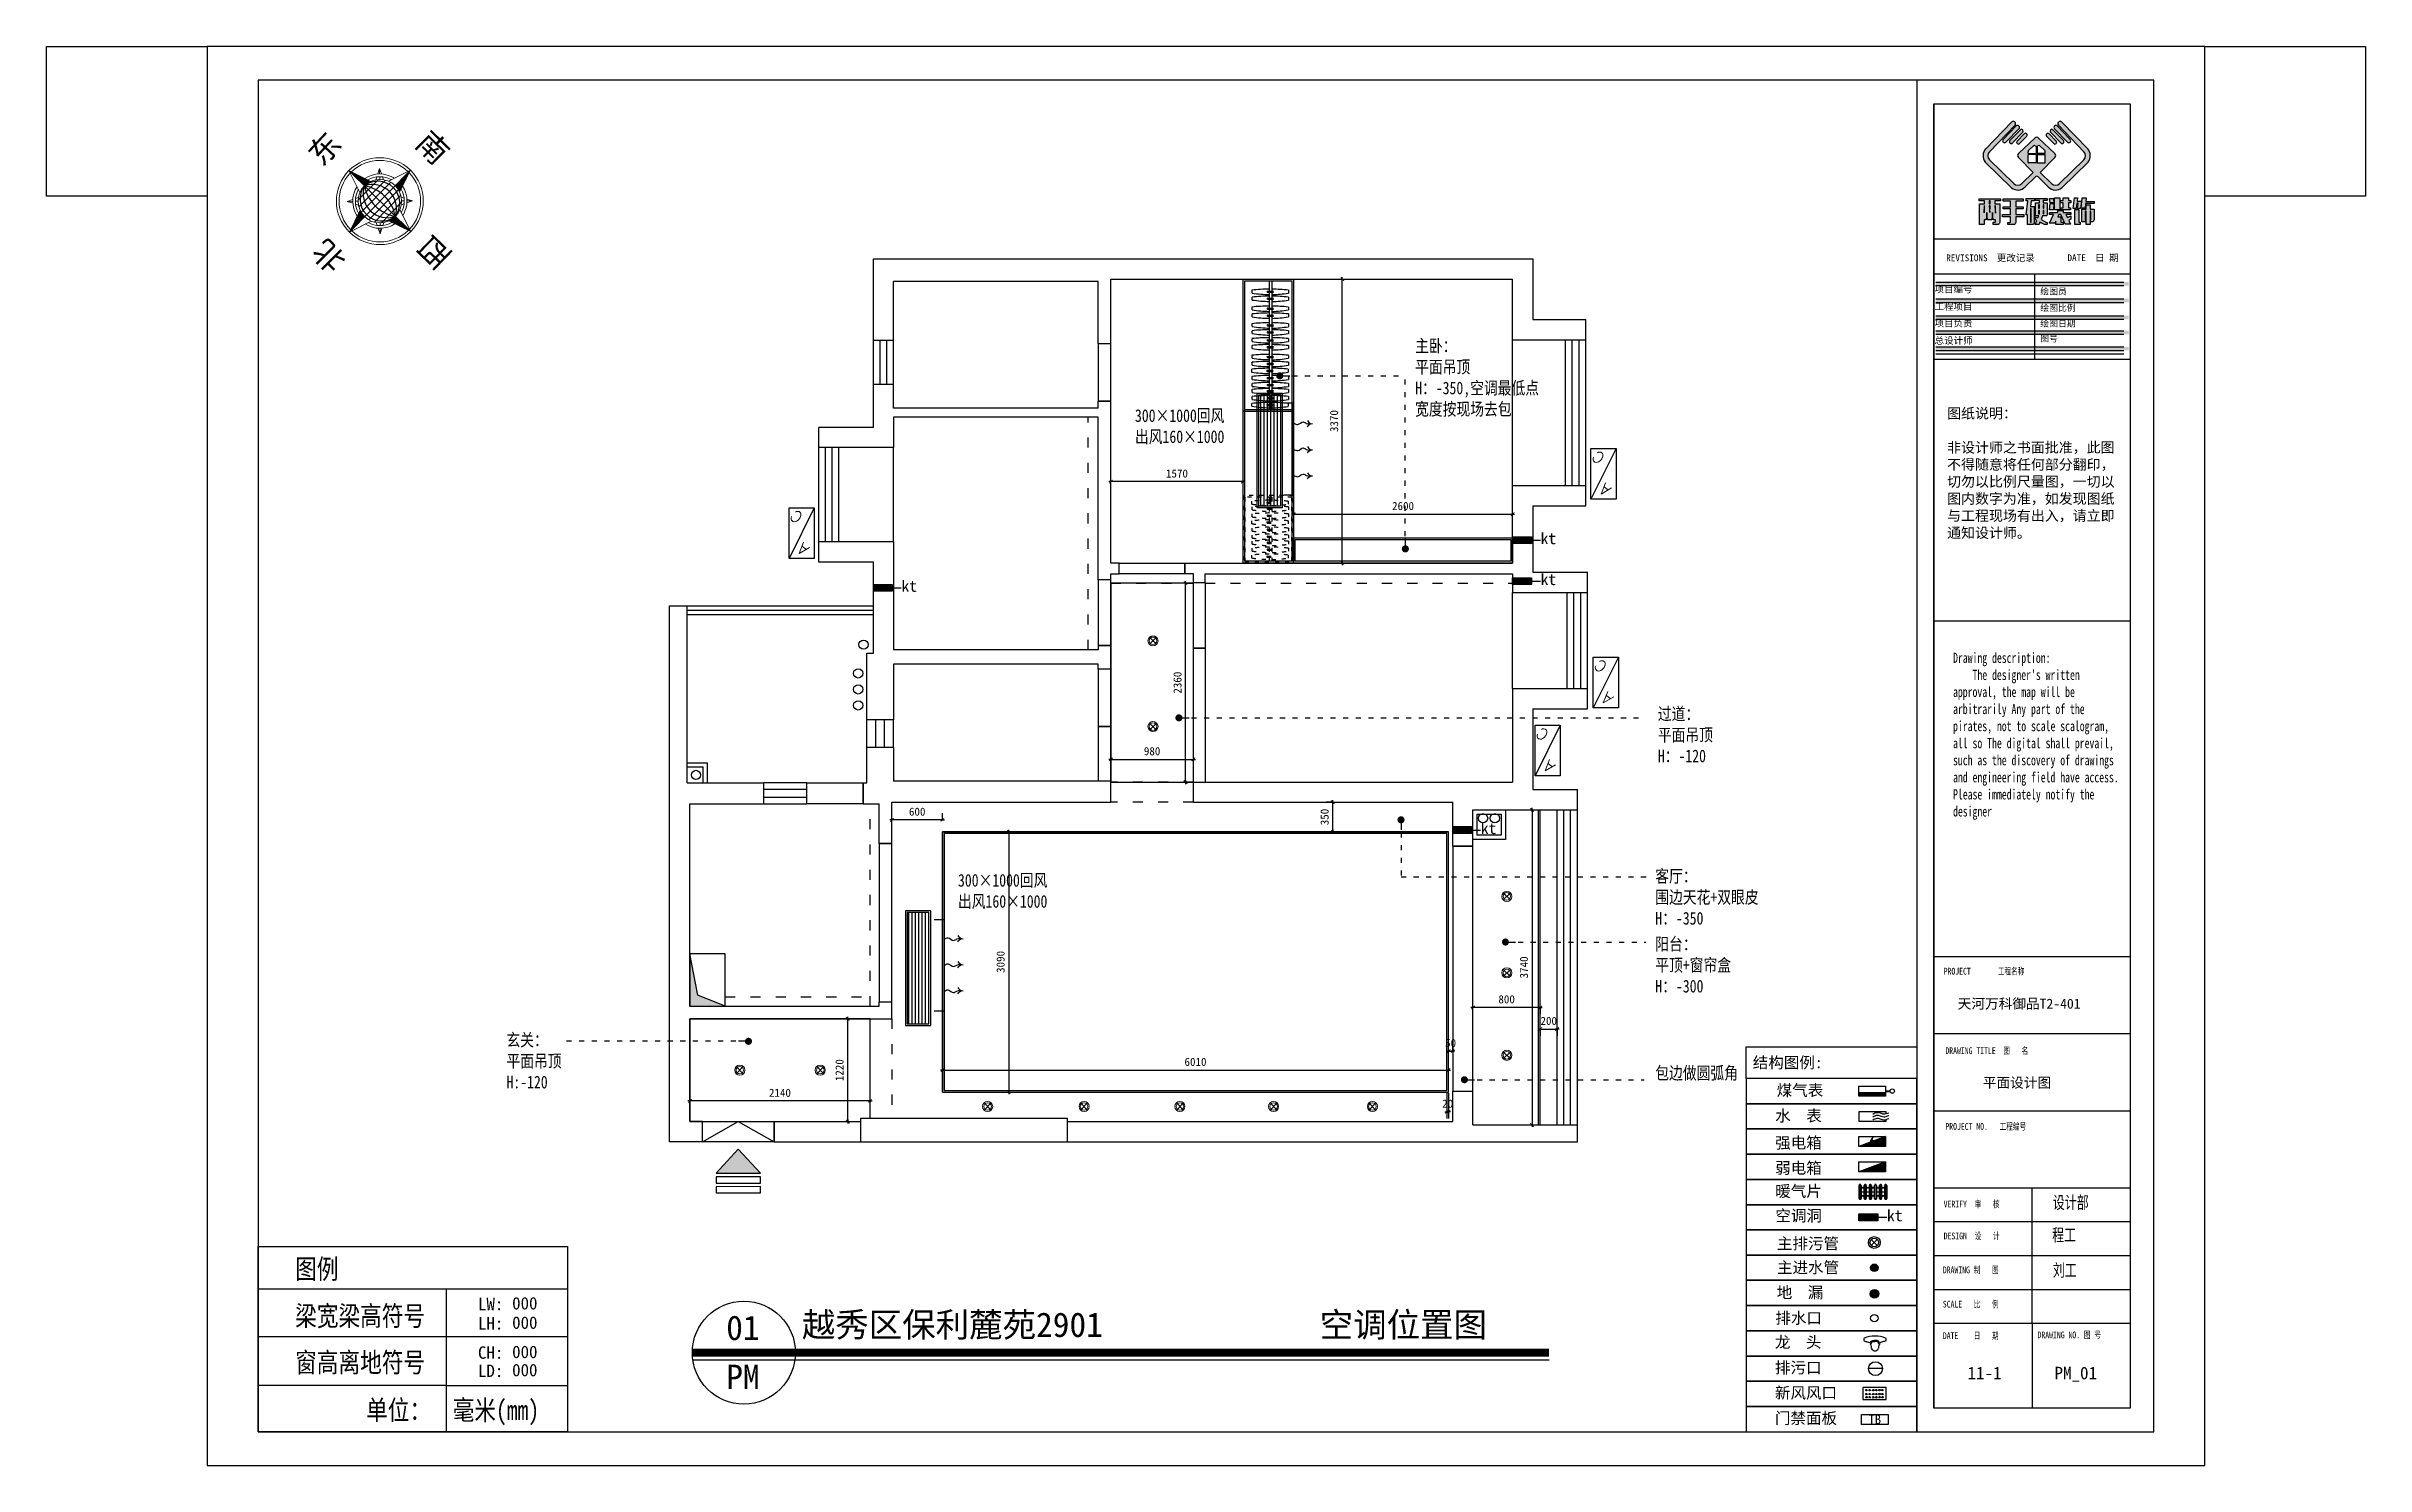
# Model space of a CAD drawing. Header units: millimetres. Extents: x -113526 to 211532, y -79714 to 28306.
# Drawn here: x 117461 to 145003, y -52823 to -35977 of the extents above; entities that cross this region are included whole.
import ezdxf
from ezdxf.enums import TextEntityAlignment as Align

# ---------------------------------------------------------------- set-up
doc = ezdxf.new("R2010")
doc.units = ezdxf.units.MM
doc.header["$PDMODE"] = 35
doc.linetypes.add('ACAD_ISO03W100', pattern=[30, 12, -18])
doc.linetypes.add('CONTINOUS', pattern=[0])
for name, color, linetype in [('$Longfin_AP_HATCH', 1, 'Continuous'), ('10线框', 8, 'Continuous'), ('1A- 图框图例', 4, 'Continuous'), ('3', 3, 'Continuous'), ('J-墙体', 7, 'Continuous'), ('layer 1', 7, 'Continuous'), ('原始图层', 150, 'Continuous'), ('填充', 8, 'Continuous'), ('文字说明', 4, 'Continuous'), ('文本层', 3, 'Continuous'), ('标注', 8, 'Continuous')]:
    doc.layers.add(name, color=color, linetype=linetype)
for name, color, linetype, lineweight in [('内线', 8, 'Continuous', 9), ('填充总', 251, 'Continuous', 5), ('墙线', 7, 'CONTINOUS', 30), ('外线', 4, 'Continuous', 15), ('家具外线总', 4, 'Continuous', 13)]:
    doc.layers.add(name, color=color, linetype=linetype, lineweight=lineweight)
doc.styles.add('HT', font='simhei.ttf', dxfattribs={"width": 0.8})
doc.styles.get("Standard").update_dxf_attribs({"font": 'txt', "bigfont": 'gbcbig.shx'})
doc.styles.add('TXT', font='txt.shx', dxfattribs={"bigfont": 'hztxt.shx'})
doc.styles.add('宋体', font='', dxfattribs={"width": 0.7})
doc.styles.add('标准', font='simhei.ttf')
doc.styles.add('黑体', font='simhei.ttf', dxfattribs={"width": 0.8})
doc.styles.get('宋体').set_extended_font_data('新宋体')
doc.dimstyles.new('A3 HBA_80', dxfattribs={"dimscale": 80, "dimtxt": 2, "dimasz": 0.03, "dimexe": 2, "dimexo": 2.5, "dimgap": 0.6, "dimtad": 1, "dimdec": 0, "dimzin": 0, "dimdsep": 46, "dimtxsty": '标准', "dimblk": 'HBA_DIMENSION_TICK', "dimcen": 0, "dimclrd": 1, "dimclre": 1, "dimclrt": 2, "dimadec": 0, "dimazin": 0, "dimtfac": 1, "dimtdec": 0, "dimtix": 1, "dimtmove": 2, "dimatfit": 3, "dimldrblk": 'DOT', "dimfxl": 1, "dimtvp": 1, "dimtolj": 1, "dimtzin": 0, "dimarcsym": 0})

msp = doc.modelspace()

# ---------------------------------------------------------------- texts
at = {"color": 2, "style": '宋体'}
for s, height, p in [('01', 291.31, (125534.5, -51332.3)), ('越秀区保利麓苑2901             空调位置图', 291.312, (126432.4, -51296)), ('PM', 291.31, (125534.5, -51915.5))]:
    msp.add_text(s, height=height, dxfattribs=at).set_placement(p)
at = {"layer": '10线框', "style": '宋体'}
for s, height, p in [('REVISIONS  更改记录', 80.411, (140022.4, -38526.8)), ('REVISIONS  更改记录', 80.411, (140022.4, -38526.8)), ('DATE  日 期', 80.41, (141462, -38525.9)), ('DATE  日 期', 80.41, (141462, -38525.9))]:
    msp.add_text(s, height=height, dxfattribs=at).set_placement(p)
at = {"layer": '10线框', "lineweight": 30, "attachment_point": 1, "style": 'TXT'}
for s, insert, char_height, width in [('{\\fSimHei|b0|i0|c134|p2;     项目编号}', (139612.6, -38817.4), 80.176, 2760.426), ('{\\fSimHei|b0|i0|c134|p2;     项目编号}', (139612.6, -38817.4), 80.176, 2760.426), ('{\\fSimHei|b0|i0|c134|p2;     工程项目}', (139612.6, -39025.1), 80.176, 2760.426), ('{\\fSimHei|b0|i0|c134|p2;     工程项目}', (139612.6, -39025.1), 80.176, 2760.426), ('{\\fSimHei|b0|i0|c134|p2;      绘图员}', (140833.8, -38847.1), 74.961, 2580.879), ('{\\fSimHei|b0|i0|c134|p2;      绘图员}', (140833.8, -38847.1), 74.961, 2580.879), ('{\\fSimHei|b0|i0|c134|p2;      绘图比例}', (140833.8, -39043.6), 74.961, 2580.879), ('{\\fSimHei|b0|i0|c134|p2;     项目负责 }', (139612.6, -39221.8), 80.176, 2760.426), ('{\\fSimHei|b0|i0|c134|p2;     项目负责 }', (139612.6, -39221.8), 80.176, 2760.426), ('{\\fSimHei|b0|i0|c134|p2;      绘图日期}', (140833.8, -39229.7), 74.961, 2580.879), ('{\\fSimHei|b0|i0|c134|p2;      绘图日期}', (140833.8, -39229.7), 74.961, 2580.879), ('{\\fSimHei|b0|i0|c134|p2;     总设计师 }', (139612.6, -39428.4), 80.176, 2760.426), ('{\\fSimHei|b0|i0|c134|p2;     总设计师 }', (139612.6, -39428.4), 80.176, 2760.426), ('{\\fSimHei|b0|i0|c134|p2;      图号}', (140833.8, -39407.7), 74.961, 2580.879), ('{\\fSimHei|b0|i0|c134|p2;      图号}', (140833.8, -39407.7), 74.961, 2580.879), ('{\\fSimHei|b0|i0|c134|p2;图纸说明：\\P            \\P非设计师之书面批准，此图不得随意将任何部分翻印，切勿以比例尺量图，一切以图内数字为准，如发现图纸与工程现场有出入，请立即通知设计师。}', (140033, -40271.1), 121.53, 2055.882), ('{\\fSimHei|b0|i0|c134|p2;图纸说明：\\P            \\P非设计师之书面批准，此图不得随意将任何部分翻印，切勿以比例尺量图，一切以图内数字为准，如发现图纸与工程现场有出入，请立即通知设计师。}', (140033, -40271.1), 121.53, 2055.882)]:
    msp.add_mtext(s, dxfattribs=dict(at, insert=insert, char_height=char_height, width=width))
at = {"layer": '10线框', "lineweight": 30, "ltscale": 200, "char_height": 150, "width": 2359.969, "attachment_point": 1, "style": '黑体'}
for s, insert in [('{\\fKaiTi|b0|i0|c134|p49;\\C2;主卧：\\P平面吊顶\\PH：-350,空调最低点\\P宽度按现场去包}', (133715.3, -39455.9)), ('{\\fKaiTi|b0|i0|c134|p49;\\C2;300×1000回风^J出风160×1000}', (130388.1, -40284.1)), ('{\\fKaiTi|b0|i0|c134|p49;\\C2;过道：\\P平面吊顶\\PH：-120}', (136597.5, -43823.9)), ('{\\fKaiTi|b0|i0|c134|p49;\\C2;300×1000回风^J出风160×1000}', (128286.3, -45800.2)), ('{\\fKaiTi|b0|i0|c134|p49;\\C2;客厅：\\P围边天花+双眼皮\\PH：-350}', (136567.6, -45750.4)), ('{\\fKaiTi|b0|i0|c134|p49;\\C2;阳台：\\P平顶+窗帘盒\\PH：-300}', (136567.6, -46556.6)), ('{\\fKaiTi|b0|i0|c134|p49;\\C2;玄关：\\P平面吊顶\\PH:-120}', (122924.1, -47695.1)), ('{\\fKaiTi|b0|i0|c134|p49;\\C2;包边做圆弧角}', (136567.6, -48087.6))]:
    msp.add_mtext(s, dxfattribs=dict(at, insert=insert))
at = {"layer": '10线框', "attachment_point": 1, "style": '宋体'}
for s, insert, char_height, width in [("Drawing description:\\P    The designer's written approval, the map will be arbitrarily Any part of the pirates, not to scale scalogram, all so The digital shall prevail, such as the discovery of drawings and engineering field have access. Please immediately notify the designer", (140103.8, -43173), 121.53, 2048.415), ("Drawing description:\\P    The designer's written approval, the map will be arbitrarily Any part of the pirates, not to scale scalogram, all so The digital shall prevail, such as the discovery of drawings and engineering field have access. Please immediately notify the designer", (140103.8, -43173), 121.53, 2048.415), ('PROJECT       工程名称', (139992.4, -46913.8), 80.411, 1311.971), ('PROJECT       工程名称', (139992.4, -46913.8), 80.411, 1311.971), ('DRAWING TITLE  图   名', (140012.7, -47857.5), 80.411, 1302.59), ('DRAWING TITLE  图   名', (140012.7, -47857.5), 80.411, 1302.59), ('PROJECT NO.   工程编号', (140012.7, -48756.6), 80.411, 1310.564), ('PROJECT NO.   工程编号', (140012.7, -48756.6), 80.411, 1310.564), ('VERIFY  审   核', (139992.4, -49678.2), 80.411, 891.69), ('VERIFY  审   核', (139992.4, -49678.2), 80.411, 891.69), ('DESIGN  设   计', (139992.4, -50056.5), 80.411, 892.628), ('DESIGN  设   计', (139992.4, -50056.5), 80.411, 892.628), ('DRAWING 制   图', (139982.3, -50459.3), 80.411, 885.123), ('DRAWING 制   图', (139982.3, -50459.3), 80.411, 885.123), ('SCALE   比   例', (139982.3, -50866.2), 80.411, 885.592), ('SCALE   比   例', (139982.3, -50866.2), 80.411, 885.592), ('DRAWING NO. 图 号', (141106.5, -51231.3), 80.411, 1010.363), ('DRAWING NO. 图 号', (141106.5, -51231.3), 80.411, 1010.363), ('DATE    日   期 ', (139982.3, -51240.5), 80.411, 890.283), ('DATE    日   期 ', (139982.3, -51240.5), 80.411, 890.283)]:
    msp.add_mtext(s, dxfattribs=dict(at, insert=insert, char_height=char_height, width=width))
at = {"layer": 'J-墙体', "color": 8, "style": 'HT', "width": 0.8}
for s, p in [('图例', (120415.3, -50606.7)), ('梁宽梁高符号', (120415.3, -51163.5)), ('窗高离地符号', (120415.3, -51715.3)), ('          单位：  毫米(mm)', (119975.4, -52281.8))]:
    msp.add_text(s, height=235.62, dxfattribs=at).set_placement(p)
at = {"layer": '原始图层', "color": 8, "style": '黑体', "flags": 4}
for tag, p in [('LW:', (122736.7, -50904.3)), ('000', (123142.2, -50895.9)), ('LH:', (122736.7, -51134.2)), ('000', (123142.2, -51125.7)), ('CH:', (122736.7, -51481.3)), ('000', (123142.2, -51472.9)), ('LD:', (122736.7, -51697.3)), ('000', (123142.2, -51688.9))]:
    msp.add_attdef(tag, text='IF', height=147.51, dxfattribs=at).set_placement(p, align=Align.MIDDLE_CENTER)
at = {"layer": '文本层', "color": 2, "style": '宋体'}
for s, height, p in [('天河万科御品T2-401', 118.986, (140158.7, -47399.2, 0)), ('平面设计图', 118.99, (140457.5, -48336.9, 0)), ('PM_01', 148.65, (141308.5, -51798.4))]:
    msp.add_text(s, height=height, dxfattribs=at).set_placement(p)
at = {"layer": '文本层', "color": 2, "insert": (141288.9, -49625.2), "char_height": 148.65, "width": 1050.017, "attachment_point": 1, "style": '宋体'}
msp.add_mtext('设计部', dxfattribs=at)

# ---------------------------------------------------------------- blocks, each defined once
blk = doc.blocks.new('h6t6h')
h = blk.add_hatch(color=8)
h.paths.add_polyline_path([(404144, -409356, 0.4238681), (404014, -409356, 0.4111059), (404012, -409482), (404382, -409868, 0.4238681), (404511, -409869, 0.4111059), (404513, -409742)], flags=17)
h.paths.add_polyline_path([(404341, -409143, 0.418658), (404227, -409143), (404215, -409155, 0.4057515), (404213, -409267), (404752, -409838, 0.4227265), (404881, -409840), (404887, -409833, 0.4097831), (404888, -409707)], flags=17)
h.paths.add_polyline_path([(404565, -408949, 0.427006), (404421, -408949, 0.4165509), (404418, -409091), (405099, -409797, 0.4262727), (405244, -409796, 0.415823), (405247, -409655)], flags=17)
h.paths.add_polyline_path([(404798, -408730, 0.4190229), (404641, -408729), (404625, -408745, 0.4081793), (404624, -408899), (405965, -410296, -0.4107935), (405958, -410718), (404691, -411962, -0.3973237), (404279, -411971), (403676, -411374), (404443, -410599, 0.419801), (404439, -410385), (403593, -409579, 0.3998607), (403387, -409579), (402541, -410385, 0.419801), (402537, -410599), (403304, -411374), (402710, -411962, -0.4101394), (402289, -411963), (401022, -410718, -0.4107935), (401015, -410296), (402356, -408899, 0.4081793), (402355, -408745), (402339, -408729, 0.4190229), (402182, -408730), (400820, -410140, 0.3612279), (400798, -410842), (402168, -412188, 0.3722703), (402886, -412139), (403420, -411611, -0.4113022), (403560, -411611), (404094, -412139, 0.3722703), (404812, -412188), (406182, -410842, 0.3612279), (406160, -410140)])
h.paths.add_polyline_path([(403940, -410293), (403940, -410390), (403510, -410390), (403510, -410010), (403600, -409972, -0.294841), (403654, -409982), (403908, -410220, -0.2075868)], flags=16)
h.paths.add_polyline_path([(403940, -410465), (403940, -410860, -0.4142136), (403920, -410880), (403530, -410880, -0.4142136), (403510, -410860), (403510, -410465, -0.4142136), (403530, -410445), (403920, -410445, -0.4142136)], flags=16)
h.paths.add_polyline_path([(403470, -410010), (403470, -410390), (403040, -410390), (403040, -410293, -0.2075868), (403072, -410220), (403326, -409982, -0.294841), (403380, -409972)], flags=16)
h.paths.add_polyline_path([(403470, -410465), (403470, -410860, -0.4142136), (403450, -410880), (403060, -410880, -0.4142136), (403040, -410860), (403040, -410465, -0.4142136), (403060, -410445), (403450, -410445, -0.4142136)], flags=16)
h.paths.add_polyline_path([(402562, -409091, 0.4165509), (402559, -408949, 0.427006), (402415, -408949), (401733, -409655, 0.415823), (401736, -409796, 0.4262727), (401881, -409797)], flags=17)
h.paths.add_polyline_path([(402767, -409267, 0.4057515), (402765, -409155), (402753, -409143, 0.418658), (402639, -409143), (402092, -409707, 0.4097831), (402093, -409833), (402099, -409840, 0.4227265), (402228, -409838)], flags=17)
h.paths.add_polyline_path([(402968, -409482, 0.4111059), (402966, -409356, 0.4238681), (402836, -409356), (402467, -409742, 0.4111059), (402469, -409869, 0.4238681), (402598, -409868)], flags=17)
for p, q in [((402182, -408730), (400820, -410140)), ((401015, -410296), (402356, -408899)), ((401733, -409655), (402415, -408949)), ((402562, -409091), (401881, -409797)), ((402339, -408729), (402355, -408745)), ((402557, -408947), (402561, -408951)), ((404418, -409091), (405099, -409797)), ((404423, -408947), (404419, -408951)), ((405247, -409655), (404565, -408949)), ((405965, -410296), (404624, -408899)), ((404641, -408729), (404625, -408745)), ((404798, -408730), (406160, -410140)), ((401735, -409795), (401738, -409798)), ((402092, -409707), (402639, -409143)), ((402093, -409833), (402099, -409840)), ((402767, -409267), (402228, -409838)), ((402467, -409742), (402836, -409356)), ((402468, -409868), (402470, -409870)), ((403387, -409579), (402541, -410385)), ((402598, -409868), (402968, -409482)), ((402753, -409143), (402765, -409155)), ((402958, -409348), (402966, -409356)), ((403040, -410390), (403040, -410293)), ((403072, -410220), (403326, -409982)), ((403380, -409972), (403470, -410010)), ((403470, -410010), (403470, -410390)), ((403600, -409972), (403510, -410010)), ((403510, -410010), (403510, -410390)), ((403593, -409579), (404439, -410385)), ((403908, -410220), (403654, -409982)), ((403940, -410390), (403940, -410293)), ((404382, -409868), (404012, -409482)), ((404022, -409348), (404014, -409356)), ((404513, -409742), (404144, -409356)), ((404213, -409267), (404752, -409838)), ((404227, -409143), (404215, -409155)), ((404888, -409707), (404341, -409143)), ((404512, -409868), (404510, -409870)), ((404887, -409833), (404881, -409840)), ((405245, -409795), (405242, -409798)), ((402168, -412188), (400798, -410842)), ((402289, -411963), (401022, -410718)), ((402537, -410599), (403304, -411374)), ((402710, -411962), (403304, -411374)), ((403040, -410390), (403470, -410390)), ((403040, -410860), (403040, -410465)), ((403450, -410445), (403060, -410445)), ((403450, -410880), (403060, -410880)), ((403470, -410465), (403470, -410860)), ((403940, -410390), (403510, -410390)), ((403510, -410465), (403510, -410860)), ((403530, -410445), (403920, -410445)), ((403530, -410880), (403920, -410880)), ((404443, -410599), (403676, -411374)), ((404279, -411971), (403676, -411374)), ((403940, -410860), (403940, -410465)), ((404691, -411963), (405958, -410718)), ((404812, -412188), (406182, -410842)), ((402886, -412139), (403420, -411611)), ((404094, -412139), (403560, -411611))]:
    blk.add_line(p, q)
for centre, radius, start, end in [((402261, -408807), 110, 45, 135.93919), ((402277, -408822), 110, 316.18293, 45), ((402487, -409018), 100, 45, 136.02915), ((402490, -409022), 100, 316.00509, 45), ((404490, -409022), 100, 135, 223.99491), ((404493, -409018), 100, 43.97085, 135), ((404703, -408822), 110, 135, 223.81707), ((404719, -408807), 110, 44.06081, 135), ((401232, -410504), 550, 138.54192, 217.98644), ((401232, -410504), 300, 136.18293, 225.51308), ((401805, -409724), 100, 136.02915, 225), ((401809, -409727), 100, 225, 316.00509), ((402156, -409770), 90, 135.86805, 225), ((402163, -409776), 90, 225, 316.66028), ((402532, -409804), 90, 136.24536, 225), ((402533, -409806), 90, 225, 316.24536), ((402696, -409199), 80, 45, 135.86805), ((402709, -409212), 80, 316.66028, 45), ((402901, -409419), 90, 45, 136.24536), ((402903, -409420), 90, 316.24536, 45), ((403140, -410293), 100, 133.09085, 180), ((403361, -410019), 50, 67.38014, 133.09085), ((403490, -409688), 150, 46.41094, 133.58906), ((403619, -410019), 50, 46.90915, 112.61986), ((403840, -410293), 100, 0, 46.90915), ((404077, -409420), 90, 135, 223.75464), ((404079, -409419), 90, 43.75464, 135), ((404271, -409212), 80, 135, 223.33972), ((404284, -409199), 80, 44.13195, 135), ((404447, -409806), 90, 223.75464, 315), ((404448, -409804), 90, 315, 43.75464), ((404817, -409776), 90, 223.33972, 315), ((404824, -409770), 90, 315, 44.13195), ((405171, -409727), 100, 223.99491, 315), ((405175, -409724), 100, 315, 43.97085), ((405748, -410504), 300, 314.48692, 43.81707), ((405748, -410504), 550, 322.01356, 41.45808), ((402644, -410493), 150, 133.58906, 224.67992), ((403060, -410465), 20, 90, 180), ((403060, -410860), 20, 180, 270), ((403450, -410465), 20, 0, 90), ((403450, -410860), 20, 270, 0), ((403530, -410465), 20, 90, 180), ((403530, -410860), 20, 180, 270), ((403920, -410465), 20, 0, 90), ((403920, -410860), 20, 270, 0), ((404336, -410493), 150, 315.32008, 46.41094), ((402499, -411749), 550, 233.03972, 314.71495), ((402499, -411749), 300, 225.51308, 314.71495), ((403490, -411682), 100, 45.28505, 134.71495), ((404481, -411749), 550, 225.28505, 306.96028), ((404481, -411748), 301, 227.85224, 314.44598)]:
    blk.add_arc(centre, radius, start, end)
blk = doc.blocks.new('logo')
h = blk.add_hatch(color=250)
edge = h.paths.add_edge_path()
edge.add_spline(control_points=[(2094, 88), (2094, 88), (2152, 88), (2152, 88), (2152, 88), (2166, 88), (2179, 93), (2190, 102), (2190, 102), (2202, 111), (2211, 123), (2218, 138), (2218, 138), (2225, 153), (2228, 170), (2228, 188), (2228, 188), (2228, 188), (2228, 556), (2228, 556), (2228, 556), (2228, 556), (2077, 556), (2077, 556), (2077, 556), (2077, 556), (2077, 706), (2077, 706), (2077, 706), (2077, 706), (1934, 706), (1934, 706), (1934, 706), (1934, 706), (1934, 556), (1934, 556), (1934, 556), (1934, 556), (1783, 556), (1783, 556), (1783, 556), (1783, 556), (1783, 88), (1783, 88), (1783, 88), (1783, 88), (1903, 88), (1903, 88), (1903, 88), (1903, 88), (1903, 478), (1903, 478), (1903, 478), (1903, 478), (1934, 478), (1934, 478), (1934, 478), (1934, 478), (1934, -4), (1934, -4), (1934, -4), (1934, -4), (2077, -4), (2077, -4), (2077, -4), (2077, -4), (2077, 478), (2077, 478), (2077, 478), (2077, 478), (2110, 478), (2110, 478), (2110, 478), (2110, 478), (2110, 176), (2110, 176), (2110, 176), (2110, 173), (2109, 171), (2108, 169), (2108, 169), (2106, 167), (2104, 166), (2102, 165), (2102, 165), (2102, 165), (2094, 165), (2094, 165), (2094, 165), (2094, 165), (2094, 88), (2094, 88)], knot_values=[0, 0, 0, 0, 0.043478, 0.043478, 0.043478, 0.043578, 0.086957, 0.086957, 0.086957, 0.087057, 0.130435, 0.130435, 0.130435, 0.130535, 0.173913, 0.173913, 0.173913, 0.174013, 0.217391, 0.217391, 0.217391, 0.217491, 0.26087, 0.26087, 0.26087, 0.26097, 0.304348, 0.304348, 0.304348, 0.304448, 0.347826, 0.347826, 0.347826, 0.347926, 0.391304, 0.391304, 0.391304, 0.391404, 0.434783, 0.434783, 0.434783, 0.434883, 0.478261, 0.478261, 0.478261, 0.478361, 0.521739, 0.521739, 0.521739, 0.521839, 0.565217, 0.565217, 0.565217, 0.565317, 0.608696, 0.608696, 0.608696, 0.608796, 0.652174, 0.652174, 0.652174, 0.652274, 0.695652, 0.695652, 0.695652, 0.695752, 0.73913, 0.73913, 0.73913, 0.73923, 0.782609, 0.782609, 0.782609, 0.782709, 0.826087, 0.826087, 0.826087, 0.826187, 0.869565, 0.869565, 0.869565, 0.869665, 0.913043, 0.913043, 0.913043, 0.913143, 0.956522, 0.956522, 0.956522, 0.956622, 1, 1, 1, 1], degree=3, periodic=0)
edge = h.paths.add_edge_path()
edge.add_spline(control_points=[(1717, -4), (1717, -4), (1717, 73), (1717, 73), (1717, 73), (1717, 73), (1670, 73), (1670, 73), (1670, 73), (1670, 73), (1670, 543), (1670, 543), (1670, 543), (1670, 543), (1523, 543), (1523, 543), (1523, 543), (1523, 543), (1523, -4), (1523, -4), (1523, -4), (1523, -4), (1717, -4), (1717, -4)], knot_values=[0, 0, 0, 0, 0.166667, 0.166667, 0.166667, 0.166767, 0.333333, 0.333333, 0.333333, 0.333433, 0.5, 0.5, 0.5, 0.5001, 0.666667, 0.666667, 0.666667, 0.666767, 0.833333, 0.833333, 0.833333, 0.833433, 1, 1, 1, 1], degree=3, periodic=0)
edge = h.paths.add_edge_path()
edge.add_spline(control_points=[(1572, 582), (1572, 582), (1597, 773), (1597, 773), (1597, 773), (1597, 773), (1638, 773), (1638, 773), (1638, 773), (1638, 773), (1614, 582), (1614, 582), (1614, 582), (1614, 582), (1732, 582), (1732, 582), (1732, 582), (1732, 582), (1760, 851), (1760, 851), (1760, 851), (1760, 851), (1607, 851), (1607, 851), (1607, 851), (1607, 851), (1623, 963), (1623, 963), (1623, 963), (1623, 963), (1503, 963), (1503, 963), (1503, 963), (1503, 963), (1454, 582), (1454, 582), (1454, 582), (1454, 582), (1572, 582), (1572, 582)], knot_values=[0, 0, 0, 0, 0.1, 0.1, 0.1, 0.1001, 0.2, 0.2, 0.2, 0.2001, 0.3, 0.3, 0.3, 0.3001, 0.4, 0.4, 0.4, 0.4001, 0.5, 0.5, 0.5, 0.5001, 0.6, 0.6, 0.6, 0.6001, 0.7, 0.7, 0.7, 0.7001, 0.8, 0.8, 0.8, 0.8001, 0.9, 0.9, 0.9, 0.9001, 1, 1, 1, 1], degree=3, periodic=0)
edge = h.paths.add_edge_path()
edge.add_spline(control_points=[(1793, 962), (1793, 962), (1754, 595), (1754, 595), (1754, 595), (1754, 595), (1895, 595), (1895, 595), (1895, 595), (1895, 595), (1913, 761), (1913, 761), (1913, 761), (1913, 761), (2234, 761), (2234, 761), (2234, 761), (2234, 761), (2234, 839), (2234, 839), (2234, 839), (2234, 839), (1921, 839), (1921, 839), (1921, 839), (1921, 839), (1934, 962), (1934, 962), (1934, 962), (1934, 962), (1793, 962), (1793, 962)], knot_values=[0, 0, 0, 0, 0.125, 0.125, 0.125, 0.1251, 0.25, 0.25, 0.25, 0.2501, 0.375, 0.375, 0.375, 0.3751, 0.5, 0.5, 0.5, 0.5001, 0.625, 0.625, 0.625, 0.6251, 0.75, 0.75, 0.75, 0.7501, 0.875, 0.875, 0.875, 0.8751, 1, 1, 1, 1], degree=3, periodic=0)
edge = h.paths.add_edge_path()
edge.add_spline(control_points=[(596, 357), (596, 357), (735, 357), (735, 357), (735, 357), (735, 357), (593, 42), (593, 42), (593, 42), (593, 42), (787, 42), (787, 42), (787, 42), (787, 42), (821, 116), (821, 116), (821, 116), (821, 116), (821, -6), (821, -6), (821, -6), (821, -6), (1090, -6), (1090, -6), (1090, -6), (1090, -6), (1090, 71), (1090, 71), (1090, 71), (1090, 71), (1007, 71), (1007, 71), (1007, 71), (1007, 71), (1007, 277), (1007, 277), (1007, 277), (1007, 277), (893, 277), (893, 277), (893, 277), (893, 277), (929, 357), (929, 357), (929, 357), (929, 357), (1004, 357), (1004, 357), (1004, 357), (1004, 357), (1163, 8), (1163, 8), (1163, 8), (1163, 8), (1357, 8), (1357, 8), (1357, 8), (1357, 8), (1296, 141), (1296, 141), (1296, 141), (1296, 141), (1372, 185), (1372, 185), (1372, 185), (1372, 185), (1372, 314), (1372, 314), (1372, 314), (1372, 314), (1249, 242), (1249, 242), (1249, 242), (1249, 242), (1196, 357), (1196, 357), (1196, 357), (1196, 357), (1371, 357), (1371, 357), (1371, 357), (1371, 357), (1371, 435), (1371, 435), (1371, 435), (1371, 435), (1088, 435), (1088, 435), (1088, 435), (1088, 435), (1088, 504), (1088, 504), (1088, 504), (1088, 504), (895, 504), (895, 504), (895, 504), (895, 504), (895, 435), (895, 435), (895, 435), (895, 435), (596, 435), (596, 435), (596, 435), (596, 435), (596, 357), (596, 357)], knot_values=[0, 0, 0, 0, 0.037037, 0.037037, 0.037037, 0.037137, 0.074074, 0.074074, 0.074074, 0.074174, 0.111111, 0.111111, 0.111111, 0.111211, 0.148148, 0.148148, 0.148148, 0.148248, 0.185185, 0.185185, 0.185185, 0.185285, 0.222222, 0.222222, 0.222222, 0.222322, 0.259259, 0.259259, 0.259259, 0.259359, 0.296296, 0.296296, 0.296296, 0.296396, 0.333333, 0.333333, 0.333333, 0.333433, 0.37037, 0.37037, 0.37037, 0.37047, 0.407407, 0.407407, 0.407407, 0.407507, 0.444444, 0.444444, 0.444444, 0.444544, 0.481481, 0.481481, 0.481481, 0.481581, 0.518519, 0.518519, 0.518519, 0.518619, 0.555556, 0.555556, 0.555556, 0.555656, 0.592593, 0.592593, 0.592593, 0.592693, 0.62963, 0.62963, 0.62963, 0.62973, 0.666667, 0.666667, 0.666667, 0.666767, 0.703704, 0.703704, 0.703704, 0.703804, 0.740741, 0.740741, 0.740741, 0.740841, 0.777778, 0.777778, 0.777778, 0.777878, 0.814815, 0.814815, 0.814815, 0.814915, 0.851852, 0.851852, 0.851852, 0.851952, 0.888889, 0.888889, 0.888889, 0.888989, 0.925926, 0.925926, 0.925926, 0.926026, 0.962963, 0.962963, 0.962963, 0.963063, 1, 1, 1, 1], degree=3, periodic=0)
edge = h.paths.add_edge_path()
edge.add_spline(control_points=[(992, 790), (992, 790), (1089, 790), (1089, 790), (1089, 790), (1089, 790), (1089, 602), (1089, 602), (1089, 602), (1089, 602), (1005, 602), (1005, 602), (1005, 602), (1005, 602), (1005, 524), (1005, 524), (1005, 524), (1005, 524), (1362, 524), (1362, 524), (1362, 524), (1362, 524), (1362, 602), (1362, 602), (1362, 602), (1362, 602), (1285, 602), (1285, 602), (1285, 602), (1285, 602), (1285, 790), (1285, 790), (1285, 790), (1285, 790), (1374, 790), (1374, 790), (1374, 790), (1374, 790), (1374, 867), (1374, 867), (1374, 867), (1374, 867), (1285, 867), (1285, 867), (1285, 867), (1285, 867), (1285, 963), (1285, 963), (1285, 963), (1285, 963), (1089, 963), (1089, 963), (1089, 963), (1089, 963), (1089, 867), (1089, 867), (1089, 867), (1089, 867), (992, 867), (992, 867), (992, 867), (992, 867), (992, 790), (992, 790)], knot_values=[0, 0, 0, 0, 0.0625, 0.0625, 0.0625, 0.0626, 0.125, 0.125, 0.125, 0.1251, 0.1875, 0.1875, 0.1875, 0.1876, 0.25, 0.25, 0.25, 0.2501, 0.3125, 0.3125, 0.3125, 0.3126, 0.375, 0.375, 0.375, 0.3751, 0.4375, 0.4375, 0.4375, 0.4376, 0.5, 0.5, 0.5, 0.5001, 0.5625, 0.5625, 0.5625, 0.5626, 0.625, 0.625, 0.625, 0.6251, 0.6875, 0.6875, 0.6875, 0.6876, 0.75, 0.75, 0.75, 0.7501, 0.8125, 0.8125, 0.8125, 0.8126, 0.875, 0.875, 0.875, 0.8751, 0.9375, 0.9375, 0.9375, 0.9376, 1, 1, 1, 1], degree=3, periodic=0)
edge = h.paths.add_edge_path()
edge.add_spline(control_points=[(772, 524), (772, 524), (967, 524), (967, 524), (967, 524), (967, 524), (967, 963), (967, 963), (967, 963), (967, 963), (772, 963), (772, 963), (772, 963), (772, 963), (772, 524), (772, 524)], knot_values=[0, 0, 0, 0, 0.25, 0.25, 0.25, 0.2501, 0.5, 0.5, 0.5, 0.5001, 0.75, 0.75, 0.75, 0.7501, 1, 1, 1, 1], degree=3, periodic=0)
edge = h.paths.add_edge_path()
edge.add_spline(control_points=[(613, 760), (613, 760), (593, 524), (593, 524), (593, 524), (593, 524), (738, 524), (738, 524), (738, 524), (738, 524), (757, 760), (757, 760), (757, 760), (757, 760), (613, 760), (613, 760)], knot_values=[0, 0, 0, 0, 0.25, 0.25, 0.25, 0.2501, 0.5, 0.5, 0.5, 0.5001, 0.75, 0.75, 0.75, 0.7501, 1, 1, 1, 1], degree=3, periodic=0)
edge = h.paths.add_edge_path()
edge.add_spline(control_points=[(757, 784), (757, 784), (738, 948), (738, 948), (738, 948), (738, 948), (593, 948), (593, 948), (593, 948), (593, 948), (613, 784), (613, 784), (613, 784), (613, 784), (757, 784), (757, 784)], knot_values=[0, 0, 0, 0, 0.25, 0.25, 0.25, 0.2501, 0.5, 0.5, 0.5, 0.5001, 0.75, 0.75, 0.75, 0.7501, 1, 1, 1, 1], degree=3, periodic=0)
edge = h.paths.add_edge_path()
edge.add_spline(control_points=[(64, 866), (64, 866), (225, 866), (225, 866), (225, 866), (225, 866), (225, 789), (225, 789), (225, 789), (225, 789), (78, 789), (78, 789), (78, 789), (78, 789), (78, 303), (78, 303), (78, 303), (78, 303), (196, 303), (196, 303), (196, 303), (196, 303), (167, 230), (167, 230), (167, 230), (167, 230), (80, 274), (80, 274), (80, 274), (80, 274), (80, 157), (80, 157), (80, 157), (80, 157), (128, 134), (128, 134), (128, 134), (128, 134), (71, -7), (71, -7), (71, -7), (71, -7), (209, -7), (209, -7), (209, -7), (209, -7), (244, 77), (244, 77), (244, 77), (244, 77), (414, -7), (414, -7), (414, -7), (414, -7), (513, -7), (513, -7), (513, -7), (513, -7), (513, 70), (513, 70), (513, 70), (513, 70), (481, 70), (481, 70), (481, 70), (481, 70), (284, 170), (284, 170), (284, 170), (284, 170), (340, 303), (340, 303), (340, 303), (340, 303), (455, 303), (455, 303), (455, 303), (464, 303), (473, 307), (480, 313), (480, 313), (487, 319), (493, 327), (497, 338), (497, 338), (501, 348), (504, 359), (504, 372), (504, 372), (504, 372), (504, 789), (504, 789), (504, 789), (504, 789), (356, 789), (356, 789), (356, 789), (356, 789), (356, 866), (356, 866), (356, 866), (356, 866), (511, 866), (511, 866), (511, 866), (511, 866), (511, 944), (511, 944), (511, 944), (511, 944), (64, 944), (64, 944), (64, 944), (64, 944), (64, 866), (64, 866)], knot_values=[0, 0, 0, 0, 0.034483, 0.034483, 0.034483, 0.034583, 0.068966, 0.068966, 0.068966, 0.069066, 0.103448, 0.103448, 0.103448, 0.103548, 0.137931, 0.137931, 0.137931, 0.138031, 0.172414, 0.172414, 0.172414, 0.172514, 0.206897, 0.206897, 0.206897, 0.206997, 0.241379, 0.241379, 0.241379, 0.241479, 0.275862, 0.275862, 0.275862, 0.275962, 0.310345, 0.310345, 0.310345, 0.310445, 0.344828, 0.344828, 0.344828, 0.344928, 0.37931, 0.37931, 0.37931, 0.37941, 0.413793, 0.413793, 0.413793, 0.413893, 0.448276, 0.448276, 0.448276, 0.448376, 0.482759, 0.482759, 0.482759, 0.482859, 0.517241, 0.517241, 0.517241, 0.517341, 0.551724, 0.551724, 0.551724, 0.551824, 0.586207, 0.586207, 0.586207, 0.586307, 0.62069, 0.62069, 0.62069, 0.62079, 0.655172, 0.655172, 0.655172, 0.655272, 0.689655, 0.689655, 0.689655, 0.689755, 0.724138, 0.724138, 0.724138, 0.724238, 0.758621, 0.758621, 0.758621, 0.758721, 0.793103, 0.793103, 0.793103, 0.793203, 0.827586, 0.827586, 0.827586, 0.827686, 0.862069, 0.862069, 0.862069, 0.862169, 0.896552, 0.896552, 0.896552, 0.896652, 0.931034, 0.931034, 0.931034, 0.931134, 0.965517, 0.965517, 0.965517, 0.965617, 1, 1, 1, 1], degree=3, periodic=0)
edge = h.paths.add_edge_path()
edge.add_spline(control_points=[(-267, 864), (-267, 864), (-204, 864), (-204, 864), (-204, 864), (-204, 864), (-267, 342), (-267, 342), (-267, 342), (-267, 342), (-215, 342), (-215, 342), (-215, 342), (-215, 342), (-215, -7), (-215, -7), (-215, -7), (-215, -7), (-21, -7), (-21, -7), (-21, -7), (-11, -7), (-1, -2), (7, 6), (7, 6), (16, 15), (22, 27), (27, 42), (27, 42), (32, 57), (35, 73), (35, 91), (35, 91), (35, 91), (35, 654), (35, 654), (35, 654), (35, 654), (-107, 654), (-107, 654), (-107, 654), (-107, 654), (-82, 864), (-82, 864), (-82, 864), (-82, 864), (47, 864), (47, 864), (47, 864), (47, 864), (47, 943), (47, 943), (47, 943), (47, 943), (-267, 943), (-267, 943), (-267, 943), (-267, 943), (-267, 864), (-267, 864)], knot_values=[0, 0, 0, 0, 0.066667, 0.066667, 0.066667, 0.066767, 0.133333, 0.133333, 0.133333, 0.133433, 0.2, 0.2, 0.2, 0.2001, 0.266667, 0.266667, 0.266667, 0.266767, 0.333333, 0.333333, 0.333333, 0.333433, 0.4, 0.4, 0.4, 0.4001, 0.466667, 0.466667, 0.466667, 0.466767, 0.533333, 0.533333, 0.533333, 0.533433, 0.6, 0.6, 0.6, 0.6001, 0.666667, 0.666667, 0.666667, 0.666767, 0.733333, 0.733333, 0.733333, 0.733433, 0.8, 0.8, 0.8, 0.8001, 0.866667, 0.866667, 0.866667, 0.866767, 0.933333, 0.933333, 0.933333, 0.933433, 1, 1, 1, 1], degree=3, periodic=0)
edge = h.paths.add_edge_path(flags=16)
edge.add_spline(control_points=[(-73, 101), (-73, 93), (-75, 86), (-78, 80), (-78, 80), (-82, 74), (-86, 72), (-90, 71), (-90, 71), (-90, 71), (-107, 71), (-107, 71), (-107, 71), (-107, 71), (-107, 575), (-107, 575), (-107, 575), (-107, 575), (-73, 575), (-73, 575), (-73, 575), (-73, 575), (-73, 101), (-73, 101)], knot_values=[0, 0, 0, 0, 0.166667, 0.166667, 0.166667, 0.166767, 0.333333, 0.333333, 0.333333, 0.333433, 0.5, 0.5, 0.5, 0.5001, 0.666667, 0.666667, 0.666667, 0.666767, 0.833333, 0.833333, 0.833333, 0.833433, 1, 1, 1, 1], degree=3, periodic=0)
edge = h.paths.add_edge_path(flags=16)
edge.add_spline(control_points=[(389, 711), (389, 711), (389, 585), (389, 585), (389, 585), (389, 585), (356, 585), (356, 585), (356, 585), (356, 585), (356, 711), (356, 711), (356, 711), (356, 711), (389, 711), (389, 711)], knot_values=[0, 0, 0, 0, 0.25, 0.25, 0.25, 0.2501, 0.5, 0.5, 0.5, 0.5001, 0.75, 0.75, 0.75, 0.7501, 1, 1, 1, 1], degree=3, periodic=0)
edge = h.paths.add_edge_path(flags=16)
edge.add_spline(control_points=[(193, 508), (193, 508), (225, 508), (225, 508), (225, 508), (225, 508), (225, 381), (225, 381), (225, 381), (225, 381), (193, 381), (193, 381), (193, 381), (193, 381), (193, 508), (193, 508)], knot_values=[0, 0, 0, 0, 0.25, 0.25, 0.25, 0.2501, 0.5, 0.5, 0.5, 0.5001, 0.75, 0.75, 0.75, 0.7501, 1, 1, 1, 1], degree=3, periodic=0)
edge = h.paths.add_edge_path(flags=16)
edge.add_spline(control_points=[(193, 711), (193, 711), (225, 711), (225, 711), (225, 711), (225, 711), (225, 585), (225, 585), (225, 585), (225, 585), (193, 585), (193, 585), (193, 585), (193, 585), (193, 711), (193, 711)], knot_values=[0, 0, 0, 0, 0.25, 0.25, 0.25, 0.2501, 0.5, 0.5, 0.5, 0.5001, 0.75, 0.75, 0.75, 0.7501, 1, 1, 1, 1], degree=3, periodic=0)
edge = h.paths.add_edge_path(flags=16)
edge.add_spline(control_points=[(389, 411), (389, 403), (387, 396), (383, 390), (383, 390), (379, 384), (374, 381), (367, 381), (367, 381), (367, 381), (356, 381), (356, 381), (356, 381), (356, 381), (356, 508), (356, 508), (356, 508), (356, 508), (389, 508), (389, 508), (389, 508), (389, 508), (389, 411), (389, 411)], knot_values=[0, 0, 0, 0, 0.166667, 0.166667, 0.166667, 0.166767, 0.333333, 0.333333, 0.333333, 0.333433, 0.5, 0.5, 0.5, 0.5001, 0.666667, 0.666667, 0.666667, 0.666767, 0.833333, 0.833333, 0.833333, 0.833433, 1, 1, 1, 1], degree=3, periodic=0)
edge = h.paths.add_edge_path()
edge.add_spline(control_points=[(-1105, 851), (-1105, 851), (-832, 851), (-832, 851), (-832, 851), (-832, 851), (-832, 642), (-832, 642), (-832, 642), (-832, 642), (-1105, 642), (-1105, 642), (-1105, 642), (-1105, 642), (-1105, 565), (-1105, 565), (-1105, 565), (-1105, 565), (-832, 565), (-832, 565), (-832, 565), (-832, 565), (-832, 355), (-832, 355), (-832, 355), (-832, 355), (-1128, 355), (-1128, 355), (-1128, 355), (-1128, 355), (-1128, 278), (-1128, 278), (-1128, 278), (-1128, 278), (-832, 278), (-832, 278), (-832, 278), (-832, 278), (-832, 100), (-832, 100), (-832, 100), (-832, 91), (-834, 84), (-839, 79), (-839, 79), (-843, 73), (-848, 71), (-855, 70), (-855, 70), (-855, 70), (-928, 70), (-928, 70), (-928, 70), (-928, 70), (-928, -7), (-928, -7), (-928, -7), (-928, -7), (-714, -7), (-714, -7), (-714, -7), (-700, -7), (-687, -3), (-675, 6), (-675, 6), (-663, 15), (-654, 26), (-647, 41), (-647, 41), (-640, 56), (-636, 72), (-636, 90), (-636, 90), (-636, 90), (-636, 278), (-636, 278), (-636, 278), (-636, 278), (-347, 278), (-347, 278), (-347, 278), (-347, 278), (-347, 355), (-347, 355), (-347, 355), (-347, 355), (-636, 355), (-636, 355), (-636, 355), (-636, 355), (-636, 565), (-636, 565), (-636, 565), (-636, 565), (-370, 565), (-370, 565), (-370, 565), (-370, 565), (-370, 642), (-370, 642), (-370, 642), (-370, 642), (-636, 642), (-636, 642), (-636, 642), (-636, 642), (-636, 851), (-636, 851), (-636, 851), (-636, 851), (-370, 851), (-370, 851), (-370, 851), (-370, 851), (-370, 928), (-370, 928), (-370, 928), (-370, 928), (-1105, 928), (-1105, 928), (-1105, 928), (-1105, 928), (-1105, 851), (-1105, 851)], knot_values=[0, 0, 0, 0, 0.032258, 0.032258, 0.032258, 0.032358, 0.064516, 0.064516, 0.064516, 0.064616, 0.096774, 0.096774, 0.096774, 0.096874, 0.129032, 0.129032, 0.129032, 0.129132, 0.16129, 0.16129, 0.16129, 0.16139, 0.193548, 0.193548, 0.193548, 0.193648, 0.225806, 0.225806, 0.225806, 0.225906, 0.258065, 0.258065, 0.258065, 0.258165, 0.290323, 0.290323, 0.290323, 0.290423, 0.322581, 0.322581, 0.322581, 0.322681, 0.354839, 0.354839, 0.354839, 0.354939, 0.387097, 0.387097, 0.387097, 0.387197, 0.419355, 0.419355, 0.419355, 0.419455, 0.451613, 0.451613, 0.451613, 0.451713, 0.483871, 0.483871, 0.483871, 0.483971, 0.516129, 0.516129, 0.516129, 0.516229, 0.548387, 0.548387, 0.548387, 0.548487, 0.580645, 0.580645, 0.580645, 0.580745, 0.612903, 0.612903, 0.612903, 0.613003, 0.645161, 0.645161, 0.645161, 0.645261, 0.677419, 0.677419, 0.677419, 0.677519, 0.709677, 0.709677, 0.709677, 0.709777, 0.741935, 0.741935, 0.741935, 0.742035, 0.774194, 0.774194, 0.774194, 0.774294, 0.806452, 0.806452, 0.806452, 0.806552, 0.83871, 0.83871, 0.83871, 0.83881, 0.870968, 0.870968, 0.870968, 0.871068, 0.903226, 0.903226, 0.903226, 0.903326, 0.935484, 0.935484, 0.935484, 0.935584, 0.967742, 0.967742, 0.967742, 0.967842, 1, 1, 1, 1], degree=3, periodic=0)
edge = h.paths.add_edge_path()
edge.add_spline(control_points=[(-1389, 101), (-1390, 93), (-1392, 86), (-1397, 80), (-1397, 80), (-1401, 75), (-1407, 72), (-1413, 71), (-1413, 71), (-1413, 71), (-1475, 71), (-1475, 71), (-1475, 71), (-1475, 71), (-1475, -6), (-1475, -6), (-1475, -6), (-1475, -6), (-1307, -6), (-1307, -6), (-1307, -6), (-1293, -6), (-1280, -2), (-1268, 7), (-1268, 7), (-1256, 16), (-1247, 27), (-1240, 42), (-1240, 42), (-1233, 57), (-1230, 73), (-1230, 91), (-1230, 91), (-1230, 91), (-1230, 747), (-1230, 747), (-1230, 747), (-1230, 747), (-1408, 747), (-1408, 747), (-1408, 747), (-1408, 747), (-1408, 858), (-1408, 858), (-1408, 858), (-1408, 858), (-1207, 858), (-1207, 858), (-1207, 858), (-1207, 858), (-1207, 935), (-1207, 935), (-1207, 935), (-1207, 935), (-1988, 935), (-1988, 935), (-1988, 935), (-1988, 935), (-1988, 858), (-1988, 858), (-1988, 858), (-1988, 858), (-1783, 858), (-1783, 858), (-1783, 858), (-1783, 858), (-1783, 747), (-1783, 747), (-1783, 747), (-1783, 747), (-1967, 747), (-1967, 747), (-1967, 747), (-1967, 747), (-1967, -6), (-1967, -6), (-1967, -6), (-1967, -6), (-1806, -6), (-1806, -6), (-1806, -6), (-1806, -6), (-1806, 160), (-1806, 160), (-1806, 160), (-1806, 160), (-1725, 160), (-1725, 160), (-1725, 160), (-1725, 160), (-1699, 427), (-1699, 427), (-1699, 427), (-1699, 427), (-1683, 160), (-1683, 160), (-1683, 160), (-1683, 160), (-1518, 160), (-1518, 160), (-1518, 160), (-1518, 160), (-1492, 427), (-1492, 427), (-1492, 427), (-1492, 427), (-1475, 160), (-1475, 160), (-1475, 160), (-1475, 160), (-1389, 160), (-1389, 160), (-1389, 160), (-1389, 160), (-1389, 101), (-1389, 101)], knot_values=[0, 0, 0, 0, 0.034483, 0.034483, 0.034483, 0.034583, 0.068966, 0.068966, 0.068966, 0.069066, 0.103448, 0.103448, 0.103448, 0.103548, 0.137931, 0.137931, 0.137931, 0.138031, 0.172414, 0.172414, 0.172414, 0.172514, 0.206897, 0.206897, 0.206897, 0.206997, 0.241379, 0.241379, 0.241379, 0.241479, 0.275862, 0.275862, 0.275862, 0.275962, 0.310345, 0.310345, 0.310345, 0.310445, 0.344828, 0.344828, 0.344828, 0.344928, 0.37931, 0.37931, 0.37931, 0.37941, 0.413793, 0.413793, 0.413793, 0.413893, 0.448276, 0.448276, 0.448276, 0.448376, 0.482759, 0.482759, 0.482759, 0.482859, 0.517241, 0.517241, 0.517241, 0.517341, 0.551724, 0.551724, 0.551724, 0.551824, 0.586207, 0.586207, 0.586207, 0.586307, 0.62069, 0.62069, 0.62069, 0.62079, 0.655172, 0.655172, 0.655172, 0.655272, 0.689655, 0.689655, 0.689655, 0.689755, 0.724138, 0.724138, 0.724138, 0.724238, 0.758621, 0.758621, 0.758621, 0.758721, 0.793103, 0.793103, 0.793103, 0.793203, 0.827586, 0.827586, 0.827586, 0.827686, 0.862069, 0.862069, 0.862069, 0.862169, 0.896552, 0.896552, 0.896552, 0.896652, 0.931034, 0.931034, 0.931034, 0.931134, 0.965517, 0.965517, 0.965517, 0.965617, 1, 1, 1, 1], degree=3, periodic=0)
edge = h.paths.add_edge_path(flags=16)
edge.add_spline(control_points=[(-1576, 669), (-1576, 669), (-1599, 425), (-1599, 425), (-1599, 425), (-1599, 425), (-1615, 669), (-1615, 669), (-1615, 669), (-1615, 669), (-1576, 669), (-1576, 669)], knot_values=[0, 0, 0, 0, 0.333333, 0.333333, 0.333333, 0.333433, 0.666667, 0.666667, 0.666667, 0.666767, 1, 1, 1, 1], degree=3, periodic=0)
edge = h.paths.add_edge_path(flags=16)
edge.add_spline(control_points=[(-1615, 858), (-1615, 858), (-1576, 858), (-1576, 858), (-1576, 858), (-1576, 858), (-1576, 747), (-1576, 747), (-1576, 747), (-1576, 747), (-1615, 747), (-1615, 747), (-1615, 747), (-1615, 747), (-1615, 858), (-1615, 858)], knot_values=[0, 0, 0, 0, 0.25, 0.25, 0.25, 0.2501, 0.5, 0.5, 0.5, 0.5001, 0.75, 0.75, 0.75, 0.7501, 1, 1, 1, 1], degree=3, periodic=0)
edge = h.paths.add_edge_path(flags=16)
edge.add_spline(control_points=[(-1806, 669), (-1806, 669), (-1783, 669), (-1783, 669), (-1783, 669), (-1783, 669), (-1806, 420), (-1806, 420), (-1806, 420), (-1806, 420), (-1806, 669), (-1806, 669)], knot_values=[0, 0, 0, 0, 0.333333, 0.333333, 0.333333, 0.333433, 0.666667, 0.666667, 0.666667, 0.666767, 1, 1, 1, 1], degree=3, periodic=0)
edge = h.paths.add_edge_path(flags=16)
edge.add_spline(control_points=[(-1389, 669), (-1389, 669), (-1389, 409), (-1389, 409), (-1389, 409), (-1389, 409), (-1408, 669), (-1408, 669), (-1408, 669), (-1408, 669), (-1389, 669), (-1389, 669)], knot_values=[0, 0, 0, 0, 0.333333, 0.333333, 0.333333, 0.333433, 0.666667, 0.666667, 0.666667, 0.666767, 1, 1, 1, 1], degree=3, periodic=0)
at = {"layer": 'layer 1', "color": 4}
for points, knots in [([(-1389, 101), (-1390, 93), (-1392, 86), (-1397, 80), (-1397, 80), (-1401, 75), (-1407, 72), (-1413, 71), (-1413, 71), (-1413, 71), (-1475, 71), (-1475, 71), (-1475, 71), (-1475, 71), (-1475, -6), (-1475, -6), (-1475, -6), (-1475, -6), (-1307, -6), (-1307, -6), (-1307, -6), (-1293, -6), (-1280, -2), (-1268, 7), (-1268, 7), (-1256, 16), (-1247, 27), (-1240, 42), (-1240, 42), (-1233, 57), (-1230, 73), (-1230, 91), (-1230, 91), (-1230, 91), (-1230, 747), (-1230, 747), (-1230, 747), (-1230, 747), (-1408, 747), (-1408, 747), (-1408, 747), (-1408, 747), (-1408, 858), (-1408, 858), (-1408, 858), (-1408, 858), (-1207, 858), (-1207, 858), (-1207, 858), (-1207, 858), (-1207, 935), (-1207, 935), (-1207, 935), (-1207, 935), (-1988, 935), (-1988, 935), (-1988, 935), (-1988, 935), (-1988, 858), (-1988, 858), (-1988, 858), (-1988, 858), (-1783, 858), (-1783, 858), (-1783, 858), (-1783, 858), (-1783, 747), (-1783, 747), (-1783, 747), (-1783, 747), (-1967, 747), (-1967, 747), (-1967, 747), (-1967, 747), (-1967, -6), (-1967, -6), (-1967, -6), (-1967, -6), (-1806, -6), (-1806, -6), (-1806, -6), (-1806, -6), (-1806, 160), (-1806, 160), (-1806, 160), (-1806, 160), (-1725, 160), (-1725, 160), (-1725, 160), (-1725, 160), (-1699, 427), (-1699, 427), (-1699, 427), (-1699, 427), (-1683, 160), (-1683, 160), (-1683, 160), (-1683, 160), (-1518, 160), (-1518, 160), (-1518, 160), (-1518, 160), (-1492, 427), (-1492, 427), (-1492, 427), (-1492, 427), (-1475, 160), (-1475, 160), (-1475, 160), (-1475, 160), (-1389, 160), (-1389, 160), (-1389, 160), (-1389, 160), (-1389, 101), (-1389, 101)], [0, 0, 0, 0, 0.034483, 0.034483, 0.034483, 0.034483, 0.068966, 0.068966, 0.068966, 0.068966, 0.103448, 0.103448, 0.103448, 0.103448, 0.137931, 0.137931, 0.137931, 0.137931, 0.172414, 0.172414, 0.172414, 0.172414, 0.206897, 0.206897, 0.206897, 0.206897, 0.241379, 0.241379, 0.241379, 0.241379, 0.275862, 0.275862, 0.275862, 0.275862, 0.310345, 0.310345, 0.310345, 0.310345, 0.344828, 0.344828, 0.344828, 0.344828, 0.37931, 0.37931, 0.37931, 0.37931, 0.413793, 0.413793, 0.413793, 0.413793, 0.448276, 0.448276, 0.448276, 0.448276, 0.482759, 0.482759, 0.482759, 0.482759, 0.517241, 0.517241, 0.517241, 0.517241, 0.551724, 0.551724, 0.551724, 0.551724, 0.586207, 0.586207, 0.586207, 0.586207, 0.62069, 0.62069, 0.62069, 0.62069, 0.655172, 0.655172, 0.655172, 0.655172, 0.689655, 0.689655, 0.689655, 0.689655, 0.724138, 0.724138, 0.724138, 0.724138, 0.758621, 0.758621, 0.758621, 0.758621, 0.793103, 0.793103, 0.793103, 0.793103, 0.827586, 0.827586, 0.827586, 0.827586, 0.862069, 0.862069, 0.862069, 0.862069, 0.896552, 0.896552, 0.896552, 0.896552, 0.931034, 0.931034, 0.931034, 0.931034, 0.965517, 0.965517, 0.965517, 0.965517, 1, 1, 1, 1]), ([(-1615, 858), (-1615, 858), (-1576, 858), (-1576, 858), (-1576, 858), (-1576, 858), (-1576, 747), (-1576, 747), (-1576, 747), (-1576, 747), (-1615, 747), (-1615, 747), (-1615, 747), (-1615, 747), (-1615, 858), (-1615, 858)], [0, 0, 0, 0, 0.25, 0.25, 0.25, 0.25, 0.5, 0.5, 0.5, 0.5, 0.75, 0.75, 0.75, 0.75, 1, 1, 1, 1]), ([(-1105, 851), (-1105, 851), (-832, 851), (-832, 851), (-832, 851), (-832, 851), (-832, 642), (-832, 642), (-832, 642), (-832, 642), (-1105, 642), (-1105, 642), (-1105, 642), (-1105, 642), (-1105, 565), (-1105, 565), (-1105, 565), (-1105, 565), (-832, 565), (-832, 565), (-832, 565), (-832, 565), (-832, 355), (-832, 355), (-832, 355), (-832, 355), (-1128, 355), (-1128, 355), (-1128, 355), (-1128, 355), (-1128, 278), (-1128, 278), (-1128, 278), (-1128, 278), (-832, 278), (-832, 278), (-832, 278), (-832, 278), (-832, 100), (-832, 100), (-832, 100), (-832, 91), (-834, 84), (-839, 79), (-839, 79), (-843, 73), (-848, 71), (-855, 70), (-855, 70), (-855, 70), (-928, 70), (-928, 70), (-928, 70), (-928, 70), (-928, -7), (-928, -7), (-928, -7), (-928, -7), (-714, -7), (-714, -7), (-714, -7), (-700, -7), (-687, -3), (-675, 6), (-675, 6), (-663, 15), (-654, 26), (-647, 41), (-647, 41), (-640, 56), (-636, 72), (-636, 90), (-636, 90), (-636, 90), (-636, 278), (-636, 278), (-636, 278), (-636, 278), (-347, 278), (-347, 278), (-347, 278), (-347, 278), (-347, 355), (-347, 355), (-347, 355), (-347, 355), (-636, 355), (-636, 355), (-636, 355), (-636, 355), (-636, 565), (-636, 565), (-636, 565), (-636, 565), (-370, 565), (-370, 565), (-370, 565), (-370, 565), (-370, 642), (-370, 642), (-370, 642), (-370, 642), (-636, 642), (-636, 642), (-636, 642), (-636, 642), (-636, 851), (-636, 851), (-636, 851), (-636, 851), (-370, 851), (-370, 851), (-370, 851), (-370, 851), (-370, 928), (-370, 928), (-370, 928), (-370, 928), (-1105, 928), (-1105, 928), (-1105, 928), (-1105, 928), (-1105, 851), (-1105, 851)], [0, 0, 0, 0, 0.032258, 0.032258, 0.032258, 0.032258, 0.064516, 0.064516, 0.064516, 0.064516, 0.096774, 0.096774, 0.096774, 0.096774, 0.129032, 0.129032, 0.129032, 0.129032, 0.16129, 0.16129, 0.16129, 0.16129, 0.193548, 0.193548, 0.193548, 0.193548, 0.225806, 0.225806, 0.225806, 0.225806, 0.258065, 0.258065, 0.258065, 0.258065, 0.290323, 0.290323, 0.290323, 0.290323, 0.322581, 0.322581, 0.322581, 0.322581, 0.354839, 0.354839, 0.354839, 0.354839, 0.387097, 0.387097, 0.387097, 0.387097, 0.419355, 0.419355, 0.419355, 0.419355, 0.451613, 0.451613, 0.451613, 0.451613, 0.483871, 0.483871, 0.483871, 0.483871, 0.516129, 0.516129, 0.516129, 0.516129, 0.548387, 0.548387, 0.548387, 0.548387, 0.580645, 0.580645, 0.580645, 0.580645, 0.612903, 0.612903, 0.612903, 0.612903, 0.645161, 0.645161, 0.645161, 0.645161, 0.677419, 0.677419, 0.677419, 0.677419, 0.709677, 0.709677, 0.709677, 0.709677, 0.741935, 0.741935, 0.741935, 0.741935, 0.774194, 0.774194, 0.774194, 0.774194, 0.806452, 0.806452, 0.806452, 0.806452, 0.83871, 0.83871, 0.83871, 0.83871, 0.870968, 0.870968, 0.870968, 0.870968, 0.903226, 0.903226, 0.903226, 0.903226, 0.935484, 0.935484, 0.935484, 0.935484, 0.967742, 0.967742, 0.967742, 0.967742, 1, 1, 1, 1]), ([(-267, 864), (-267, 864), (-204, 864), (-204, 864), (-204, 864), (-204, 864), (-267, 342), (-267, 342), (-267, 342), (-267, 342), (-215, 342), (-215, 342), (-215, 342), (-215, 342), (-215, -7), (-215, -7), (-215, -7), (-215, -7), (-21, -7), (-21, -7), (-21, -7), (-11, -7), (-1, -2), (7, 6), (7, 6), (16, 15), (22, 27), (27, 42), (27, 42), (32, 57), (35, 73), (35, 91), (35, 91), (35, 91), (35, 654), (35, 654), (35, 654), (35, 654), (-107, 654), (-107, 654), (-107, 654), (-107, 654), (-82, 864), (-82, 864), (-82, 864), (-82, 864), (47, 864), (47, 864), (47, 864), (47, 864), (47, 943), (47, 943), (47, 943), (47, 943), (-267, 943), (-267, 943), (-267, 943), (-267, 943), (-267, 864), (-267, 864)], [0, 0, 0, 0, 0.066667, 0.066667, 0.066667, 0.066667, 0.133333, 0.133333, 0.133333, 0.133333, 0.2, 0.2, 0.2, 0.2, 0.266667, 0.266667, 0.266667, 0.266667, 0.333333, 0.333333, 0.333333, 0.333333, 0.4, 0.4, 0.4, 0.4, 0.466667, 0.466667, 0.466667, 0.466667, 0.533333, 0.533333, 0.533333, 0.533333, 0.6, 0.6, 0.6, 0.6, 0.666667, 0.666667, 0.666667, 0.666667, 0.733333, 0.733333, 0.733333, 0.733333, 0.8, 0.8, 0.8, 0.8, 0.866667, 0.866667, 0.866667, 0.866667, 0.933333, 0.933333, 0.933333, 0.933333, 1, 1, 1, 1]), ([(64, 866), (64, 866), (225, 866), (225, 866), (225, 866), (225, 866), (225, 789), (225, 789), (225, 789), (225, 789), (78, 789), (78, 789), (78, 789), (78, 789), (78, 303), (78, 303), (78, 303), (78, 303), (196, 303), (196, 303), (196, 303), (196, 303), (167, 230), (167, 230), (167, 230), (167, 230), (80, 274), (80, 274), (80, 274), (80, 274), (80, 157), (80, 157), (80, 157), (80, 157), (128, 134), (128, 134), (128, 134), (128, 134), (71, -7), (71, -7), (71, -7), (71, -7), (209, -7), (209, -7), (209, -7), (209, -7), (244, 77), (244, 77), (244, 77), (244, 77), (414, -7), (414, -7), (414, -7), (414, -7), (513, -7), (513, -7), (513, -7), (513, -7), (513, 70), (513, 70), (513, 70), (513, 70), (481, 70), (481, 70), (481, 70), (481, 70), (284, 170), (284, 170), (284, 170), (284, 170), (340, 303), (340, 303), (340, 303), (340, 303), (455, 303), (455, 303), (455, 303), (464, 303), (473, 307), (480, 313), (480, 313), (487, 319), (493, 327), (497, 338), (497, 338), (501, 348), (504, 359), (504, 372), (504, 372), (504, 372), (504, 789), (504, 789), (504, 789), (504, 789), (356, 789), (356, 789), (356, 789), (356, 789), (356, 866), (356, 866), (356, 866), (356, 866), (511, 866), (511, 866), (511, 866), (511, 866), (511, 944), (511, 944), (511, 944), (511, 944), (64, 944), (64, 944), (64, 944), (64, 944), (64, 866), (64, 866)], [0, 0, 0, 0, 0.034483, 0.034483, 0.034483, 0.034483, 0.068966, 0.068966, 0.068966, 0.068966, 0.103448, 0.103448, 0.103448, 0.103448, 0.137931, 0.137931, 0.137931, 0.137931, 0.172414, 0.172414, 0.172414, 0.172414, 0.206897, 0.206897, 0.206897, 0.206897, 0.241379, 0.241379, 0.241379, 0.241379, 0.275862, 0.275862, 0.275862, 0.275862, 0.310345, 0.310345, 0.310345, 0.310345, 0.344828, 0.344828, 0.344828, 0.344828, 0.37931, 0.37931, 0.37931, 0.37931, 0.413793, 0.413793, 0.413793, 0.413793, 0.448276, 0.448276, 0.448276, 0.448276, 0.482759, 0.482759, 0.482759, 0.482759, 0.517241, 0.517241, 0.517241, 0.517241, 0.551724, 0.551724, 0.551724, 0.551724, 0.586207, 0.586207, 0.586207, 0.586207, 0.62069, 0.62069, 0.62069, 0.62069, 0.655172, 0.655172, 0.655172, 0.655172, 0.689655, 0.689655, 0.689655, 0.689655, 0.724138, 0.724138, 0.724138, 0.724138, 0.758621, 0.758621, 0.758621, 0.758621, 0.793103, 0.793103, 0.793103, 0.793103, 0.827586, 0.827586, 0.827586, 0.827586, 0.862069, 0.862069, 0.862069, 0.862069, 0.896552, 0.896552, 0.896552, 0.896552, 0.931034, 0.931034, 0.931034, 0.931034, 0.965517, 0.965517, 0.965517, 0.965517, 1, 1, 1, 1]), ([(757, 784), (757, 784), (738, 948), (738, 948), (738, 948), (738, 948), (593, 948), (593, 948), (593, 948), (593, 948), (613, 784), (613, 784), (613, 784), (613, 784), (757, 784), (757, 784)], [0, 0, 0, 0, 0.25, 0.25, 0.25, 0.25, 0.5, 0.5, 0.5, 0.5, 0.75, 0.75, 0.75, 0.75, 1, 1, 1, 1]), ([(772, 524), (772, 524), (967, 524), (967, 524), (967, 524), (967, 524), (967, 963), (967, 963), (967, 963), (967, 963), (772, 963), (772, 963), (772, 963), (772, 963), (772, 524), (772, 524)], [0, 0, 0, 0, 0.25, 0.25, 0.25, 0.25, 0.5, 0.5, 0.5, 0.5, 0.75, 0.75, 0.75, 0.75, 1, 1, 1, 1]), ([(992, 790), (992, 790), (1089, 790), (1089, 790), (1089, 790), (1089, 790), (1089, 602), (1089, 602), (1089, 602), (1089, 602), (1005, 602), (1005, 602), (1005, 602), (1005, 602), (1005, 524), (1005, 524), (1005, 524), (1005, 524), (1362, 524), (1362, 524), (1362, 524), (1362, 524), (1362, 602), (1362, 602), (1362, 602), (1362, 602), (1285, 602), (1285, 602), (1285, 602), (1285, 602), (1285, 790), (1285, 790), (1285, 790), (1285, 790), (1374, 790), (1374, 790), (1374, 790), (1374, 790), (1374, 867), (1374, 867), (1374, 867), (1374, 867), (1285, 867), (1285, 867), (1285, 867), (1285, 867), (1285, 963), (1285, 963), (1285, 963), (1285, 963), (1089, 963), (1089, 963), (1089, 963), (1089, 963), (1089, 867), (1089, 867), (1089, 867), (1089, 867), (992, 867), (992, 867), (992, 867), (992, 867), (992, 790), (992, 790)], [0, 0, 0, 0, 0.0625, 0.0625, 0.0625, 0.0625, 0.125, 0.125, 0.125, 0.125, 0.1875, 0.1875, 0.1875, 0.1875, 0.25, 0.25, 0.25, 0.25, 0.3125, 0.3125, 0.3125, 0.3125, 0.375, 0.375, 0.375, 0.375, 0.4375, 0.4375, 0.4375, 0.4375, 0.5, 0.5, 0.5, 0.5, 0.5625, 0.5625, 0.5625, 0.5625, 0.625, 0.625, 0.625, 0.625, 0.6875, 0.6875, 0.6875, 0.6875, 0.75, 0.75, 0.75, 0.75, 0.8125, 0.8125, 0.8125, 0.8125, 0.875, 0.875, 0.875, 0.875, 0.9375, 0.9375, 0.9375, 0.9375, 1, 1, 1, 1]), ([(1572, 582), (1572, 582), (1597, 773), (1597, 773), (1597, 773), (1597, 773), (1638, 773), (1638, 773), (1638, 773), (1638, 773), (1614, 582), (1614, 582), (1614, 582), (1614, 582), (1732, 582), (1732, 582), (1732, 582), (1732, 582), (1760, 851), (1760, 851), (1760, 851), (1760, 851), (1607, 851), (1607, 851), (1607, 851), (1607, 851), (1623, 963), (1623, 963), (1623, 963), (1623, 963), (1503, 963), (1503, 963), (1503, 963), (1503, 963), (1454, 582), (1454, 582), (1454, 582), (1454, 582), (1572, 582), (1572, 582)], [0, 0, 0, 0, 0.1, 0.1, 0.1, 0.1, 0.2, 0.2, 0.2, 0.2, 0.3, 0.3, 0.3, 0.3, 0.4, 0.4, 0.4, 0.4, 0.5, 0.5, 0.5, 0.5, 0.6, 0.6, 0.6, 0.6, 0.7, 0.7, 0.7, 0.7, 0.8, 0.8, 0.8, 0.8, 0.9, 0.9, 0.9, 0.9, 1, 1, 1, 1]), ([(1793, 962), (1793, 962), (1754, 595), (1754, 595), (1754, 595), (1754, 595), (1895, 595), (1895, 595), (1895, 595), (1895, 595), (1913, 761), (1913, 761), (1913, 761), (1913, 761), (2234, 761), (2234, 761), (2234, 761), (2234, 761), (2234, 839), (2234, 839), (2234, 839), (2234, 839), (1921, 839), (1921, 839), (1921, 839), (1921, 839), (1934, 962), (1934, 962), (1934, 962), (1934, 962), (1793, 962), (1793, 962)], [0, 0, 0, 0, 0.125, 0.125, 0.125, 0.125, 0.25, 0.25, 0.25, 0.25, 0.375, 0.375, 0.375, 0.375, 0.5, 0.5, 0.5, 0.5, 0.625, 0.625, 0.625, 0.625, 0.75, 0.75, 0.75, 0.75, 0.875, 0.875, 0.875, 0.875, 1, 1, 1, 1]), ([(-1806, 669), (-1806, 669), (-1783, 669), (-1783, 669), (-1783, 669), (-1783, 669), (-1806, 420), (-1806, 420), (-1806, 420), (-1806, 420), (-1806, 669), (-1806, 669)], [0, 0, 0, 0, 0.333333, 0.333333, 0.333333, 0.333333, 0.666667, 0.666667, 0.666667, 0.666667, 1, 1, 1, 1]), ([(-1576, 669), (-1576, 669), (-1599, 425), (-1599, 425), (-1599, 425), (-1599, 425), (-1615, 669), (-1615, 669), (-1615, 669), (-1615, 669), (-1576, 669), (-1576, 669)], [0, 0, 0, 0, 0.333333, 0.333333, 0.333333, 0.333333, 0.666667, 0.666667, 0.666667, 0.666667, 1, 1, 1, 1]), ([(-1389, 669), (-1389, 669), (-1389, 409), (-1389, 409), (-1389, 409), (-1389, 409), (-1408, 669), (-1408, 669), (-1408, 669), (-1408, 669), (-1389, 669), (-1389, 669)], [0, 0, 0, 0, 0.333333, 0.333333, 0.333333, 0.333333, 0.666667, 0.666667, 0.666667, 0.666667, 1, 1, 1, 1]), ([(-73, 101), (-73, 93), (-75, 86), (-78, 80), (-78, 80), (-82, 74), (-86, 72), (-90, 71), (-90, 71), (-90, 71), (-107, 71), (-107, 71), (-107, 71), (-107, 71), (-107, 575), (-107, 575), (-107, 575), (-107, 575), (-73, 575), (-73, 575), (-73, 575), (-73, 575), (-73, 101), (-73, 101)], [0, 0, 0, 0, 0.166667, 0.166667, 0.166667, 0.166667, 0.333333, 0.333333, 0.333333, 0.333333, 0.5, 0.5, 0.5, 0.5, 0.666667, 0.666667, 0.666667, 0.666667, 0.833333, 0.833333, 0.833333, 0.833333, 1, 1, 1, 1]), ([(193, 711), (193, 711), (225, 711), (225, 711), (225, 711), (225, 711), (225, 585), (225, 585), (225, 585), (225, 585), (193, 585), (193, 585), (193, 585), (193, 585), (193, 711), (193, 711)], [0, 0, 0, 0, 0.25, 0.25, 0.25, 0.25, 0.5, 0.5, 0.5, 0.5, 0.75, 0.75, 0.75, 0.75, 1, 1, 1, 1]), ([(193, 508), (193, 508), (225, 508), (225, 508), (225, 508), (225, 508), (225, 381), (225, 381), (225, 381), (225, 381), (193, 381), (193, 381), (193, 381), (193, 381), (193, 508), (193, 508)], [0, 0, 0, 0, 0.25, 0.25, 0.25, 0.25, 0.5, 0.5, 0.5, 0.5, 0.75, 0.75, 0.75, 0.75, 1, 1, 1, 1]), ([(389, 711), (389, 711), (389, 585), (389, 585), (389, 585), (389, 585), (356, 585), (356, 585), (356, 585), (356, 585), (356, 711), (356, 711), (356, 711), (356, 711), (389, 711), (389, 711)], [0, 0, 0, 0, 0.25, 0.25, 0.25, 0.25, 0.5, 0.5, 0.5, 0.5, 0.75, 0.75, 0.75, 0.75, 1, 1, 1, 1]), ([(389, 411), (389, 403), (387, 396), (383, 390), (383, 390), (379, 384), (374, 381), (367, 381), (367, 381), (367, 381), (356, 381), (356, 381), (356, 381), (356, 381), (356, 508), (356, 508), (356, 508), (356, 508), (389, 508), (389, 508), (389, 508), (389, 508), (389, 411), (389, 411)], [0, 0, 0, 0, 0.166667, 0.166667, 0.166667, 0.166667, 0.333333, 0.333333, 0.333333, 0.333333, 0.5, 0.5, 0.5, 0.5, 0.666667, 0.666667, 0.666667, 0.666667, 0.833333, 0.833333, 0.833333, 0.833333, 1, 1, 1, 1]), ([(613, 760), (613, 760), (593, 524), (593, 524), (593, 524), (593, 524), (738, 524), (738, 524), (738, 524), (738, 524), (757, 760), (757, 760), (757, 760), (757, 760), (613, 760), (613, 760)], [0, 0, 0, 0, 0.25, 0.25, 0.25, 0.25, 0.5, 0.5, 0.5, 0.5, 0.75, 0.75, 0.75, 0.75, 1, 1, 1, 1]), ([(596, 357), (596, 357), (735, 357), (735, 357), (735, 357), (735, 357), (593, 42), (593, 42), (593, 42), (593, 42), (787, 42), (787, 42), (787, 42), (787, 42), (821, 116), (821, 116), (821, 116), (821, 116), (821, -6), (821, -6), (821, -6), (821, -6), (1090, -6), (1090, -6), (1090, -6), (1090, -6), (1090, 71), (1090, 71), (1090, 71), (1090, 71), (1007, 71), (1007, 71), (1007, 71), (1007, 71), (1007, 277), (1007, 277), (1007, 277), (1007, 277), (893, 277), (893, 277), (893, 277), (893, 277), (929, 357), (929, 357), (929, 357), (929, 357), (1004, 357), (1004, 357), (1004, 357), (1004, 357), (1163, 8), (1163, 8), (1163, 8), (1163, 8), (1357, 8), (1357, 8), (1357, 8), (1357, 8), (1296, 141), (1296, 141), (1296, 141), (1296, 141), (1372, 185), (1372, 185), (1372, 185), (1372, 185), (1372, 314), (1372, 314), (1372, 314), (1372, 314), (1249, 242), (1249, 242), (1249, 242), (1249, 242), (1196, 357), (1196, 357), (1196, 357), (1196, 357), (1371, 357), (1371, 357), (1371, 357), (1371, 357), (1371, 435), (1371, 435), (1371, 435), (1371, 435), (1088, 435), (1088, 435), (1088, 435), (1088, 435), (1088, 504), (1088, 504), (1088, 504), (1088, 504), (895, 504), (895, 504), (895, 504), (895, 504), (895, 435), (895, 435), (895, 435), (895, 435), (596, 435), (596, 435), (596, 435), (596, 435), (596, 357), (596, 357)], [0, 0, 0, 0, 0.037037, 0.037037, 0.037037, 0.037037, 0.074074, 0.074074, 0.074074, 0.074074, 0.111111, 0.111111, 0.111111, 0.111111, 0.148148, 0.148148, 0.148148, 0.148148, 0.185185, 0.185185, 0.185185, 0.185185, 0.222222, 0.222222, 0.222222, 0.222222, 0.259259, 0.259259, 0.259259, 0.259259, 0.296296, 0.296296, 0.296296, 0.296296, 0.333333, 0.333333, 0.333333, 0.333333, 0.37037, 0.37037, 0.37037, 0.37037, 0.407407, 0.407407, 0.407407, 0.407407, 0.444444, 0.444444, 0.444444, 0.444444, 0.481481, 0.481481, 0.481481, 0.481481, 0.518519, 0.518519, 0.518519, 0.518519, 0.555556, 0.555556, 0.555556, 0.555556, 0.592593, 0.592593, 0.592593, 0.592593, 0.62963, 0.62963, 0.62963, 0.62963, 0.666667, 0.666667, 0.666667, 0.666667, 0.703704, 0.703704, 0.703704, 0.703704, 0.740741, 0.740741, 0.740741, 0.740741, 0.777778, 0.777778, 0.777778, 0.777778, 0.814815, 0.814815, 0.814815, 0.814815, 0.851852, 0.851852, 0.851852, 0.851852, 0.888889, 0.888889, 0.888889, 0.888889, 0.925926, 0.925926, 0.925926, 0.925926, 0.962963, 0.962963, 0.962963, 0.962963, 1, 1, 1, 1]), ([(1717, -4), (1717, -4), (1717, 73), (1717, 73), (1717, 73), (1717, 73), (1670, 73), (1670, 73), (1670, 73), (1670, 73), (1670, 543), (1670, 543), (1670, 543), (1670, 543), (1523, 543), (1523, 543), (1523, 543), (1523, 543), (1523, -4), (1523, -4), (1523, -4), (1523, -4), (1717, -4), (1717, -4)], [0, 0, 0, 0, 0.166667, 0.166667, 0.166667, 0.166667, 0.333333, 0.333333, 0.333333, 0.333333, 0.5, 0.5, 0.5, 0.5, 0.666667, 0.666667, 0.666667, 0.666667, 0.833333, 0.833333, 0.833333, 0.833333, 1, 1, 1, 1]), ([(2094, 88), (2094, 88), (2152, 88), (2152, 88), (2152, 88), (2166, 88), (2179, 93), (2190, 102), (2190, 102), (2202, 111), (2211, 123), (2218, 138), (2218, 138), (2225, 153), (2228, 170), (2228, 188), (2228, 188), (2228, 188), (2228, 556), (2228, 556), (2228, 556), (2228, 556), (2077, 556), (2077, 556), (2077, 556), (2077, 556), (2077, 706), (2077, 706), (2077, 706), (2077, 706), (1934, 706), (1934, 706), (1934, 706), (1934, 706), (1934, 556), (1934, 556), (1934, 556), (1934, 556), (1783, 556), (1783, 556), (1783, 556), (1783, 556), (1783, 88), (1783, 88), (1783, 88), (1783, 88), (1903, 88), (1903, 88), (1903, 88), (1903, 88), (1903, 478), (1903, 478), (1903, 478), (1903, 478), (1934, 478), (1934, 478), (1934, 478), (1934, 478), (1934, -4), (1934, -4), (1934, -4), (1934, -4), (2077, -4), (2077, -4), (2077, -4), (2077, -4), (2077, 478), (2077, 478), (2077, 478), (2077, 478), (2110, 478), (2110, 478), (2110, 478), (2110, 478), (2110, 176), (2110, 176), (2110, 176), (2110, 173), (2109, 171), (2108, 169), (2108, 169), (2106, 167), (2104, 166), (2102, 165), (2102, 165), (2102, 165), (2094, 165), (2094, 165), (2094, 165), (2094, 165), (2094, 88), (2094, 88)], [0, 0, 0, 0, 0.043478, 0.043478, 0.043478, 0.043478, 0.086957, 0.086957, 0.086957, 0.086957, 0.130435, 0.130435, 0.130435, 0.130435, 0.173913, 0.173913, 0.173913, 0.173913, 0.217391, 0.217391, 0.217391, 0.217391, 0.26087, 0.26087, 0.26087, 0.26087, 0.304348, 0.304348, 0.304348, 0.304348, 0.347826, 0.347826, 0.347826, 0.347826, 0.391304, 0.391304, 0.391304, 0.391304, 0.434783, 0.434783, 0.434783, 0.434783, 0.478261, 0.478261, 0.478261, 0.478261, 0.521739, 0.521739, 0.521739, 0.521739, 0.565217, 0.565217, 0.565217, 0.565217, 0.608696, 0.608696, 0.608696, 0.608696, 0.652174, 0.652174, 0.652174, 0.652174, 0.695652, 0.695652, 0.695652, 0.695652, 0.73913, 0.73913, 0.73913, 0.73913, 0.782609, 0.782609, 0.782609, 0.782609, 0.826087, 0.826087, 0.826087, 0.826087, 0.869565, 0.869565, 0.869565, 0.869565, 0.913043, 0.913043, 0.913043, 0.913043, 0.956522, 0.956522, 0.956522, 0.956522, 1, 1, 1, 1])]:
    blk.add_open_spline(points, degree=3, knots=knots, dxfattribs=at)
at = {"xscale": 0.7000000000116418, "yscale": 0.7000000000116418, "zscale": 0.7000000000116418}
blk.add_blockref('h6t6h', (-282320, 289863), dxfattribs=at)
blk = doc.blocks.new('图框')
at = {"layer": '10线框', "color": 4}
blk.add_lwpolyline([(320670, -86662), (301520, -86662), (301520, -100262), (320670, -100262)], close=True, dxfattribs=at)
blk = doc.blocks.new('shuibiao')
at = {"layer": '1A- 图框图例', "color": 8, "lineweight": -2}
for p, q in [((309795, -107743), (309795, -107627)), ((309795, -107627), (310105, -107627)), ((310105, -107743), (309795, -107743)), ((310105, -107627), (310105, -107647)), ((310105, -107725), (310105, -107743))]:
    blk.add_line(p, q, dxfattribs=at)
for points in [[(309954, -107656), (309971, -107646), (310002, -107629), (310046, -107644), (310090, -107660), (310120, -107647), (310140, -107639)], [(309954, -107687), (309971, -107677), (310002, -107660), (310046, -107676), (310090, -107692), (310120, -107679), (310140, -107670)], [(309954, -107722), (309971, -107713), (310002, -107695), (310046, -107711), (310090, -107727), (310120, -107714), (310140, -107705)]]:
    blk.add_open_spline(points, degree=3, knots=[0, 0, 0, 0, 0.898013, 1.646071, 2.131125, 3.143995, 3.143995, 3.143995, 3.143995], dxfattribs=at)
blk = doc.blocks.new('qiangdian')
at = {"layer": '1A- 图框图例'}
blk.add_hatch(color=8, dxfattribs=at).paths.add_polyline_path([(310102, -107916), (309977, -107963), (309931, -108032), (309955, -107974), (309947, -107974), (309792, -108032), (310102, -108032)])
at = {"layer": '1A- 图框图例', "color": 8}
for p, q in [((309792, -108032), (309792, -107916)), ((309792, -107916), (310102, -107916)), ((309947, -107974), (309792, -108032)), ((310102, -108032), (309792, -108032)), ((309958, -107917), (309922, -107974)), ((309922, -107974), (309955, -107974)), ((309977, -107963), (309931, -108032)), ((309955, -107974), (309931, -108032)), ((309958, -107917), (309940, -107963)), ((309940, -107963), (309977, -107963)), ((310102, -107916), (309977, -107963)), ((310102, -107916), (310102, -108032))]:
    blk.add_line(p, q, dxfattribs=at)
blk = doc.blocks.new('ruodian')
at = {"layer": '1A- 图框图例'}
blk.add_hatch(color=8, dxfattribs=at).paths.add_polyline_path([(310102, -108325), (310102, -108208), (309792, -108325)])
at = {"layer": '1A- 图框图例', "color": 8}
for p, q in [((309792, -108325), (309792, -108208)), ((309792, -108208), (310102, -108208)), ((310102, -108208), (309792, -108325)), ((310102, -108325), (309792, -108325)), ((310102, -108208), (310102, -108325))]:
    blk.add_line(p, q, dxfattribs=at)
blk = doc.blocks.new('nuanqipian')
at = {"layer": '1A- 图框图例', "color": 8}
for p, q in [((309795, -108635), (309795, -108483)), ((309800, -108635), (309800, -108483)), ((309804, -108468), (309809, -108468)), ((309804, -108474), (309809, -108474)), ((309809, -108639), (309804, -108639)), ((309809, -108645), (309804, -108645)), ((309812, -108483), (309812, -108635)), ((309818, -108483), (309818, -108635)), ((309818, -108555), (309854, -108555)), ((309854, -108635), (309854, -108483)), ((309860, -108635), (309860, -108483)), ((309864, -108468), (309868, -108468)), ((309864, -108474), (309868, -108474)), ((309868, -108639), (309864, -108639)), ((309868, -108645), (309864, -108645)), ((309872, -108483), (309872, -108635)), ((309877, -108483), (309877, -108635)), ((309877, -108555), (309914, -108555)), ((309914, -108635), (309914, -108483)), ((309919, -108635), (309919, -108483)), ((309923, -108468), (309928, -108468)), ((309923, -108474), (309928, -108474)), ((309928, -108639), (309923, -108639)), ((309928, -108645), (309923, -108645)), ((309931, -108483), (309931, -108635)), ((309937, -108483), (309937, -108635)), ((309937, -108555), (309973, -108555)), ((309973, -108635), (309973, -108483)), ((309979, -108635), (309979, -108483)), ((309982, -108468), (309987, -108468)), ((309982, -108474), (309987, -108474)), ((309987, -108639), (309982, -108639)), ((309987, -108645), (309982, -108645)), ((309991, -108483), (309991, -108635)), ((309996, -108483), (309996, -108635)), ((309996, -108555), (310033, -108555)), ((310033, -108635), (310033, -108483)), ((310038, -108635), (310038, -108483)), ((310042, -108468), (310047, -108468)), ((310042, -108474), (310047, -108474)), ((310047, -108639), (310042, -108639)), ((310047, -108645), (310042, -108645)), ((310050, -108483), (310050, -108635)), ((310056, -108483), (310056, -108635)), ((310056, -108555), (310092, -108555)), ((310092, -108635), (310092, -108483)), ((310098, -108635), (310098, -108483)), ((310101, -108468), (310106, -108468)), ((310101, -108474), (310106, -108474)), ((310106, -108639), (310101, -108639)), ((310106, -108645), (310101, -108645)), ((310110, -108483), (310110, -108635)), ((310115, -108483), (310115, -108635))]:
    blk.add_line(p, q, dxfattribs=at)
for centre, major_axis, start_param, end_param in [((309810, -108482), (10.9, 10.9), 1.195533, 2.399657), ((309804, -108635), (6.57, 6.57), 2.356194, 3.926991), ((309812, -108482), (-10.5, 6), -0.29009, 0.56678), ((309804, -108635), (2.63, 2.63), 2.356194, 3.926991), ((309803, -108482), (-10.9, 10.9), 3.883528, 5.087652), ((309800, -108482), (10.5, 6), -0.56678, 0.29009), ((309809, -108635), (-2.63, 2.63), 2.356194, 3.926991), ((309809, -108635), (-6.57, 6.57), 2.356194, 3.926991), ((309836, -108487), (19.3, 0), 3.499069, 5.925708), ((309837, -108491), (16.6, 13.1), 2.923076, 5.227564), ((309837, -108621), (-16.6, 13.1), 4.197214, 6.501702), ((309836, -108625), (-19.3, 0), 3.499069, 5.925709), ((309870, -108482), (10.9, 10.9), 1.195533, 2.399657), ((309864, -108635), (6.57, 6.57), 2.356194, 3.926991), ((309872, -108482), (-10.5, 6), -0.29009, 0.56678), ((309864, -108635), (2.63, 2.63), 2.356194, 3.926991), ((309862, -108482), (-10.9, 10.9), 3.883528, 5.087652), ((309860, -108482), (10.5, 6), -0.56678, 0.29009), ((309868, -108635), (-6.57, 6.57), 2.356194, 3.926991), ((309868, -108635), (-2.63, 2.63), 2.356194, 3.926991), ((309896, -108487), (19.3, 0), 3.499069, 5.925708), ((309897, -108491), (16.6, 13.1), 2.923076, 5.227564), ((309897, -108621), (-16.6, 13.1), 4.197214, 6.501702), ((309896, -108625), (-19.3, 0), 3.499069, 5.925709), ((309929, -108482), (10.9, 10.9), 1.195533, 2.399657), ((309923, -108635), (6.57, 6.57), 2.356194, 3.926991), ((309931, -108482), (3.8, 11.4), 1.087385, 1.944255), ((309923, -108635), (2.63, 2.63), 2.356194, 3.926991), ((309921, -108482), (-10.9, 10.9), 3.883528, 5.087652), ((309919, -108482), (10.5, 6), -0.56678, 0.29009), ((309928, -108635), (-2.63, 2.63), 2.356194, 3.926991), ((309928, -108635), (-6.57, 6.57), 2.356194, 3.926991), ((309955, -108487), (19.3, 0), 3.499069, 5.925708), ((309956, -108491), (16.6, 13.1), 2.923076, 5.227564), ((309956, -108621), (-16.6, 13.1), 4.197214, 6.501702), ((309955, -108625), (-19.3, 0), 3.499069, 5.925709), ((309989, -108482), (10.9, 10.9), 1.195533, 2.399657), ((309982, -108635), (6.57, 6.57), 2.356194, 3.926991), ((309991, -108482), (3.8, 11.4), 1.087385, 1.944255), ((309982, -108635), (2.63, 2.63), 2.356194, 3.926991), ((309981, -108482), (-10.9, 10.9), 3.883528, 5.087652), ((309979, -108482), (10.5, 6), -0.56678, 0.29009), ((309987, -108635), (-2.63, 2.63), 2.356194, 3.926991), ((309987, -108635), (-6.57, 6.57), 2.356194, 3.926991), ((310014, -108487), (19.3, 0), 3.499069, 5.925708), ((310015, -108491), (16.6, 13.1), 2.923076, 5.227564), ((310015, -108621), (-16.6, 13.1), 4.197214, 6.501702), ((310014, -108625), (-19.3, 0), 3.499069, 5.925709), ((310048, -108482), (10.9, 10.9), 1.195533, 2.399657), ((310042, -108635), (6.57, 6.57), 2.356194, 3.926991), ((310050, -108482), (3.8, 11.4), 1.087385, 1.944255), ((310042, -108635), (2.63, 2.63), 2.356194, 3.926991), ((310040, -108482), (-10.9, 10.9), 3.883528, 5.087652), ((310038, -108482), (10.5, 6), -0.56678, 0.29009), ((310047, -108635), (-2.63, 2.63), 2.356194, 3.926991), ((310047, -108635), (-6.57, 6.57), 2.356194, 3.926991), ((310074, -108487), (19.3, 0), 3.499069, 5.925708), ((310075, -108491), (16.6, 13.1), 2.923076, 5.227564), ((310075, -108621), (-16.6, 13.1), 4.197214, 6.501702), ((310074, -108625), (-19.3, 0), 3.499069, 5.925709), ((310107, -108482), (10.9, 10.9), 1.195533, 2.399657), ((310101, -108635), (6.57, 6.57), 2.356194, 3.926991), ((310110, -108482), (3.8, 11.4), 1.087385, 1.944255), ((310101, -108635), (2.63, 2.63), 2.356194, 3.926991), ((310100, -108482), (-10.9, 10.9), 3.883528, 5.087652), ((310098, -108482), (10.5, 6), -0.56678, 0.29009), ((310106, -108635), (-2.63, 2.63), 2.356194, 3.926991), ((310106, -108635), (-6.57, 6.57), 2.356194, 3.926991)]:
    blk.add_ellipse(centre, major_axis=major_axis, ratio=1, start_param=start_param, end_param=end_param, dxfattribs=at)
blk = doc.blocks.new('kongtiao')
at = {"layer": '1A- 图框图例'}
h = blk.add_hatch(dxfattribs=at)
h.set_pattern_fill('ANSI31', color=8, scale=0.048222, style=0)
h.set_pattern_definition([(45, (286062.4655, -98407.235), (-6.567561, 6.567561), [])])
h.paths.add_polyline_path([(310011, -108892), (310011, -108812), (309792, -108812), (309792, -108892)])
at = {"layer": '1A- 图框图例', "color": 8}
for p, q in [((309792, -108812), (310011, -108812)), ((309792, -108892), (309792, -108812)), ((310011, -108892), (309792, -108892)), ((310011, -108812), (310011, -108892)), ((310011, -108852), (310115, -108852))]:
    blk.add_line(p, q, dxfattribs=at)
at = {"layer": '1A- 图框图例', "color": 8, "style": '黑体'}
blk.add_text('kt', height=132.1, dxfattribs=at).set_placement((310118, -108898))
blk = doc.blocks.new('zhupaiwuguan')
at = {"layer": '1A- 图框图例', "color": 8}
for p, q in [((309898, -109180), (309969, -109109)), ((309969, -109180), (309898, -109109))]:
    blk.add_line(p, q, dxfattribs=at)
for major_axis, start_param, end_param in [((48.7, 48.7), 5.497787, 11.780972), ((-43, 25.4), 3.676174, 9.959359)]:
    blk.add_ellipse((309934, -109144), major_axis=major_axis, ratio=1, start_param=start_param, end_param=end_param, dxfattribs=at)
blk = doc.blocks.new('zhujinshuiguan')
at = {"layer": '1A- 图框图例'}
h = blk.add_hatch(color=8, dxfattribs=at)
edge = h.paths.add_edge_path()
edge.add_ellipse((309941, -109437), major_axis=(22.9, 36.8), ratio=1, start_angle=121.8915, end_angle=301.8915)
edge.add_ellipse((309941, -109437), major_axis=(-41.7, 11.8), ratio=1, start_angle=195.8118, end_angle=375.8118)
at = {"layer": '1A- 图框图例', "color": 8}
blk.add_ellipse((309941, -109437), major_axis=(30.6, 30.6), ratio=1, start_param=5.497787, end_param=11.780972, dxfattribs=at)
blk = doc.blocks.new('dilou')
at = {"layer": '1A- 图框图例'}
h = blk.add_hatch(dxfattribs=at)
h.set_pattern_fill('ANSI37', color=8, scale=0.058348, angle=270, style=0)
h.set_pattern_definition([(315, (291005.312, -102733.402), (7.946749, 7.946749), []), (45, (291005.312, -102733.402), (-7.946749, 7.946749), [])])
edge = h.paths.add_edge_path()
edge.add_ellipse((309973, -109739), major_axis=(31.3, 18.3), ratio=1, start_angle=-30.2721, end_angle=329.7279)
at = {"layer": '1A- 图框图例', "color": 8}
for major_axis, start_param, end_param in [((-46.8, 17.7), 3.503723361204044, 9.786908668383631), ((31.3, 18.3), -0.528347, 5.754838)]:
    blk.add_ellipse((309973, -109739), major_axis=major_axis, ratio=1, start_param=start_param, end_param=end_param, dxfattribs=at)
blk = doc.blocks.new('longtou')
at = {"layer": '1A- 图框图例', "color": 8}
for centre, major_axis, ratio, start_param, end_param in [((309843, -110269), (5.1, 21.7), 1, 1.036942, 2.569042), ((309951, -110551), (322, 0), 1, 1.176005, 1.965587), ((309951, -110279), (-5.77, 0), 0.641025, 3.141593, 9.424778), ((310059, -110269), (-21.8, 4.5), 1, 2.578586, 4.110686), ((309784, -110378), (-91, 91), 1, 3.923918, 4.380674), ((309951, -110356), (-31.5, 31.5), 1, 1.305015, 2.352055), ((309951, -110356), (42.5, 13.3), 1, 4.412858, 5.459898), ((310118, -110378), (-124, 34), 1, -0.184276, 0.27248)]:
    blk.add_ellipse(centre, major_axis=major_axis, ratio=ratio, start_param=start_param, end_param=end_param, dxfattribs=at)
for points, knots in [([(309827, -110284), (309832, -110287), (309843, -110293), (309863, -110295), (309884, -110301), (309897, -110310), (309899, -110322)], [0, 0, 0, 0, 6.766664, 14.904194, 24.480302, 31.51837, 31.51837, 31.51837, 31.51837]), ([(309896, -110312), (309898, -110308), (309901, -110299), (309908, -110285), (309924, -110279), (309937, -110279), (309944, -110279), (309945, -110279)], [1.586079, 1.586079, 1.586079, 1.586079, 7.277302, 12.994509, 19.878067, 26.209049, 28.109231, 28.109231, 28.109231, 28.109231]), ([(309908, -110316), (309908, -110315), (309909, -110314), (309910, -110310), (309911, -110307), (309913, -110304), (309913, -110303), (309914, -110302), (309914, -110302), (309915, -110300), (309915, -110299), (309916, -110298), (309916, -110297), (309917, -110297), (309917, -110296), (309918, -110296), (309918, -110296), (309918, -110296), (309918, -110295), (309919, -110295), (309919, -110295), (309921, -110294), (309922, -110293), (309925, -110293), (309926, -110292), (309929, -110292), (309930, -110292), (309933, -110292), (309935, -110291), (309937, -110291), (309939, -110291), (309941, -110291), (309942, -110291), (309944, -110291), (309945, -110291), (309948, -110291), (309949, -110291), (309951, -110291)], [1.586079, 1.586079, 1.586079, 1.586079, 3.415124, 3.415124, 7.073215, 7.073215, 7.86082, 7.86082, 8.648426, 8.648426, 10.223636, 10.223636, 11.410982, 11.410982, 12.686777, 12.686777, 13.352677, 13.352677, 14.018578, 14.018578, 15.350378, 15.350378, 18.186066, 18.186066, 20.190165, 20.190165, 22.194263, 22.194263, 24.41379, 24.41379, 25.96574, 25.96574, 27.279302, 27.279302, 28.592864, 28.592864, 30.44721, 30.44721, 30.44721, 30.44721]), ([(309994, -110316), (309994, -110315), (309993, -110314), (309991, -110310), (309990, -110307), (309989, -110304), (309989, -110303), (309988, -110302), (309988, -110302), (309987, -110300), (309987, -110299), (309986, -110298), (309986, -110297), (309985, -110297), (309985, -110296), (309984, -110296), (309984, -110296), (309984, -110296), (309984, -110295), (309983, -110295), (309983, -110295), (309981, -110294), (309980, -110293), (309977, -110293), (309976, -110292), (309973, -110292), (309972, -110292), (309969, -110292), (309967, -110291), (309964, -110291), (309963, -110291), (309961, -110291), (309960, -110291), (309958, -110291), (309957, -110291), (309954, -110291), (309952, -110291), (309951, -110291)], [1.586079, 1.586079, 1.586079, 1.586079, 3.415124, 3.415124, 7.073215, 7.073215, 7.86082, 7.86082, 8.648426, 8.648426, 10.223636, 10.223636, 11.410982, 11.410982, 12.686777, 12.686777, 13.352677, 13.352677, 14.018578, 14.018578, 15.350378, 15.350378, 18.186066, 18.186066, 20.190165, 20.190165, 22.194263, 22.194263, 24.41379, 24.41379, 25.96574, 25.96574, 27.279302, 27.279302, 28.592864, 28.592864, 30.44721, 30.44721, 30.44721, 30.44721]), ([(310006, -110312), (310004, -110308), (310000, -110299), (309993, -110285), (309977, -110279), (309965, -110279), (309958, -110279), (309957, -110279)], [1.586079, 1.586079, 1.586079, 1.586079, 7.277302, 12.994509, 19.878067, 26.209049, 28.135986, 28.135986, 28.135986, 28.135986]), ([(310075, -110284), (310070, -110287), (310059, -110293), (310039, -110295), (310018, -110301), (310004, -110310), (310002, -110322)], [0, 0, 0, 0, 6.766664, 14.904194, 24.480302, 31.51837, 31.51837, 31.51837, 31.51837])]:
    blk.add_open_spline(points, degree=3, knots=knots, dxfattribs=at)
blk = doc.blocks.new('paiwukou')
at = {"layer": '1A- 图框图例', "color": 8}
blk.add_line((310004, -110607), (309843, -110607), dxfattribs=at)
blk.add_ellipse((309924, -110607), major_axis=(56.9, 56.9), ratio=1, start_param=5.497787, end_param=11.780972, dxfattribs=at)
blk = doc.blocks.new('xinfengfengkou')
at = {"layer": '1A- 图框图例', "color": 8}
for p, q in [((309837, -110827), (309837, -110964)), ((310110, -110827), (309837, -110827)), ((310110, -110964), (310110, -110827)), ((309837, -110964), (310110, -110964))]:
    blk.add_line(p, q, dxfattribs=at)
for centre, major_axis, start_param, end_param in [((309880, -110856), (6.04, 6.04), 5.497787, 11.780972), ((309880, -110902), (6.04, 6.04), 5.497787, 11.780972), ((309880, -110939), (2.22, 8.25), -1.308232742229541, 4.974952564950043), ((309917, -110856), (6.04, 6.04), 5.497787, 11.780972), ((309917, -110902), (6.04, 6.04), 5.497787, 11.780972), ((309917, -110939), (2.22, 8.25), -1.308232742229541, 4.974952564950043), ((309958, -110856), (-8.53, 0.49), 3.198553491707949, 9.481738798887532), ((309958, -110902), (-8.53, 0.49), 3.198553491707949, 9.481738798887532), ((309958, -110939), (-8.54, 0.3), 3.17676, 9.459945), ((309995, -110856), (-8.53, 0.49), 3.198553491707949, 9.481738798887532), ((309995, -110902), (-8.53, 0.49), 3.198553491707949, 9.481738798887532), ((309995, -110939), (-8.54, 0.3), 3.17676, 9.459945), ((310031, -110856), (6.04, 6.04), 5.497787, 11.780972), ((310031, -110902), (6.04, 6.04), 5.497787, 11.780972), ((310031, -110939), (2.22, 8.25), -1.308232742229541, 4.974952564950043), ((310065, -110856), (-6.04, 6.04), 3.926991, 10.210176), ((310065, -110902), (-6.04, 6.04), 3.926991, 10.210176), ((310065, -110939), (-4.06, 7.52), 4.217410353429476, 10.50059566060906)]:
    blk.add_ellipse(centre, major_axis=major_axis, ratio=1, start_param=start_param, end_param=end_param, dxfattribs=at)
blk = doc.blocks.new('menjinmianba')
at = {"layer": '1A- 图框图例', "color": 8}
for p, q in [((309795, -111253), (309795, -111137)), ((309795, -111137), (310105, -111137)), ((310105, -111253), (309795, -111253)), ((310105, -111137), (310105, -111253))]:
    blk.add_line(p, q, dxfattribs=at)
at = {"layer": '1A- 图框图例', "color": 8, "style": '黑体'}
blk.add_text('TB', height=107, dxfattribs=at).set_placement((309878, -111249))
blk = doc.blocks.new('jiegoutuli')
at = {"layer": '1A- 图框图例', "color": 8}
for p, q in [((308486, -98862), (310466, -98862)), ((308486, -99228), (308486, -98862)), ((308486, -99228), (308486, -99521)), ((310466, -99228), (308486, -99228)), ((310466, -99228), (308486, -99228)), ((308486, -99521), (308486, -99813)), ((310466, -99521), (308486, -99521)), ((308486, -99521), (310466, -99521)), ((308486, -99813), (308486, -100106)), ((310466, -99813), (308486, -99813)), ((308486, -99813), (310466, -99813)), ((308486, -100106), (308486, -100398)), ((310466, -100106), (308486, -100106)), ((308486, -100106), (310466, -100106)), ((308486, -100398), (308486, -100691)), ((308486, -100398), (310466, -100398)), ((310466, -100398), (308486, -100398)), ((308486, -100691), (308486, -100983)), ((310466, -100691), (308486, -100691)), ((308486, -100691), (310466, -100691)), ((308486, -100983), (308486, -101276)), ((310466, -100983), (308486, -100983)), ((308486, -100983), (310466, -100983)), ((308486, -101276), (308486, -101568)), ((310466, -101276), (308486, -101276)), ((308486, -101276), (310466, -101276)), ((308486, -101568), (308486, -101861)), ((310466, -101568), (308486, -101568)), ((308486, -101568), (310466, -101568)), ((308486, -101861), (308486, -102153)), ((310466, -101861), (308486, -101861)), ((308486, -101861), (310466, -101861)), ((308486, -102153), (308486, -102446)), ((310466, -102153), (308486, -102153)), ((308486, -102153), (310466, -102153)), ((308486, -102446), (308486, -102738)), ((310466, -102446), (308486, -102446)), ((308486, -102446), (310466, -102446)), ((308486, -102738), (308486, -103031)), ((310466, -102738), (308486, -102738)), ((308486, -102738), (310466, -102738)), ((308486, -103031), (308486, -103323)), ((310466, -103031), (308486, -103031)), ((308486, -103031), (310466, -103031))]:
    blk.add_line(p, q, dxfattribs=at)
at = {"layer": '1A- 图框图例', "color": 8, "style": '黑体'}
for s, p in [('结构图例:', (308561, -99109)), ('煤气表', (308839, -99430)), ('水  表', (308821, -99726)), ('强电箱', (308821, -100039)), ('弱电箱', (308821, -100331)), ('暖气片', (308821, -100600)), ('空调洞', (308823, -100884)), ('主排污管', (308841, -101207)), ('主进水管', (308842, -101485)), ('地  漏', (308839, -101774)), ('排水口', (308823, -102071)), ('龙  头', (308818, -102351)), ('排污口', (308818, -102647)), ('新风风口', (308818, -102939)), ('门禁面板', (308818, -103232))]:
    blk.add_text(s, height=132.1, dxfattribs=at).set_placement(p)
blk = doc.blocks.new('meiqi')
at = {"layer": '1A- 图框图例'}
h = blk.add_hatch(dxfattribs=at)
h.set_pattern_fill('ANSI31', color=8, scale=0.048222, style=0)
h.set_pattern_definition([(45, (286088.866, -98502.425), (-6.567561, 6.567561), [])])
h.paths.add_polyline_path([(309792, -107409), (309792, -107447), (310102, -107447), (310102, -107409)])
at = {"layer": '1A- 图框图例', "color": 8}
for p, q in [((309792, -107331), (310102, -107331)), ((310102, -107331), (310102, -107447)), ((310102, -107409), (309792, -107409)), ((310102, -107447), (309792, -107447)), ((310102, -107384), (310154, -107384)), ((310102, -107394), (310154, -107394))]:
    blk.add_line(p, q, dxfattribs=at)
blk.add_ellipse((310179, -107389), major_axis=(24.8, 3.6), ratio=1, start_param=-0.143783, end_param=6.139402, dxfattribs=at)
blk = doc.blocks.new('dfgdf2g12df1g')
at = {"layer": '1A- 图框图例', "color": 8}
blk.add_line((307912, -98351), (307912, -98257), dxfattribs=at)
at = {"xscale": 0.8100000000013095, "yscale": 0.8100000000013095, "zscale": 0.8100000000013095}
blk.add_blockref('meiqi', (56980, -11319), dxfattribs=at)
blk = doc.blocks.new('wftwrfwe')
at = {"layer": '文本层', "color": 2, "style": '宋体'}
blk.add_text('11-1', height=190.6, dxfattribs=at).set_placement((198296, 48897))
at = {"layer": '文本层', "color": 2, "char_height": 190.6, "width": 1346.5, "attachment_point": 1, "style": '宋体'}
for s, insert in [('程工', (199585, 51190)), ('刘工', (199595, 50653))]:
    blk.add_mtext(s, dxfattribs=dict(at, insert=insert))
blk = doc.blocks.new('*X105')
at = {"color": 0, "linetype": 'ByBlock'}
for p, q in [((-215.75, 162.49), (-215.747, 162.49)), ((-215.75, 162.48), (-215.743, 162.48)), ((-215.75, 162.47), (-215.74, 162.47)), ((-215.75, 162.46), (-215.737, 162.46)), ((-215.75, 162.45), (-215.733, 162.45)), ((-215.75, 162.44), (-215.73, 162.44)), ((-215.75, 162.43), (-215.727, 162.43)), ((-215.75, 162.42), (-215.723, 162.42)), ((-215.75, 162.41), (-215.72, 162.41)), ((-215.75, 162.4), (-215.717, 162.4)), ((-215.75, 162.39), (-215.713, 162.39)), ((-215.75, 162.38), (-215.71, 162.38)), ((-215.75, 162.37), (-215.707, 162.37)), ((-215.75, 162.36), (-215.703, 162.36)), ((-215.75, 162.35), (-215.7, 162.35)), ((-215.75, 162.34), (-215.697, 162.34)), ((-215.75, 162.33), (-215.693, 162.33)), ((-215.75, 162.32), (-215.69, 162.32)), ((-215.75, 162.31), (-215.687, 162.31)), ((-215.75, 162.3), (-215.683, 162.3)), ((-215.75, 162.29), (-215.68, 162.29)), ((-215.75, 162.28), (-215.677, 162.28)), ((-215.75, 162.27), (-215.673, 162.27)), ((-215.75, 162.26), (-215.67, 162.26)), ((-215.75, 162.25), (-215.667, 162.25))]:
    blk.add_line(p, q, dxfattribs=at)
blk = doc.blocks.new('A$C2CD672AE')
at = {"layer": '内线'}
for p, q in [((1439, 2139), (1490, 716)), ((1073, 1791), (1139, 1730)), ((1171, 1700), (1204, 1670)), ((1737, 1720), (1707, 1688)), ((1828, 1818), (1767, 1753)), ((2175, 1453), (753, 1402)), ((1192, 1134), (1222, 1167)), ((1757, 1155), (1725, 1185)), ((1101, 1037), (1161, 1102)), ((1855, 1064), (1790, 1124))]:
    blk.add_line(p, q, dxfattribs=at)
blk.add_ellipse((1464, 1427), major_axis=(711, 26), ratio=1, start_param=3.141978264177717, end_param=9.425163571357302, dxfattribs=at)
at = {"layer": '填充'}
for p, q in [((1117, 1504), (1805, 1529)), ((1150, 1594), (1766, 1616)), ((1219, 1686), (1690, 1703)), ((1123, 1326), (1812, 1351)), ((1163, 1239), (1779, 1261)), ((1239, 1152), (1709, 1169))]:
    blk.add_line(p, q, dxfattribs=at)
for centre, major_axis, start_param, end_param in [((1512, 1429), (359, 13), 1.703934, 4.579254), ((1638, 1434), (396, 14), 2.024394, 4.258792), ((1978, 1446), (624, 23), 2.535824, 3.747363), ((1417, 1426), (359, 13), -1.437658, 1.437662), ((1291, 1421), (396, 14), -1.117199, 1.117198), ((951, 1409), (624, 23), -0.605771, 0.605769)]:
    blk.add_ellipse(centre, major_axis=major_axis, ratio=1, start_param=start_param, end_param=end_param, dxfattribs=at)
at = {"layer": '外线', "color": 4}
for p, q in [((1326, 1755), (1439, 2139)), ((1439, 2139), (1578, 1764)), ((753, 1402), (1127, 1542)), ((1119, 1708), (1073, 1791)), ((1073, 1791), (1160, 1752)), ((1166, 1621), (1142, 1665)), ((1204, 1732), (1249, 1711)), ((1658, 1726), (1702, 1749)), ((1745, 1773), (1828, 1818)), ((1768, 1688), (1748, 1642)), ((1828, 1818), (1788, 1732)), ((1792, 1566), (2175, 1453)), ((1136, 1289), (753, 1402)), ((1160, 1167), (1181, 1212)), ((1724, 1123), (1679, 1144)), ((1762, 1233), (1786, 1190)), ((2175, 1453), (1801, 1313)), ((1810, 1147), (1855, 1064)), ((1101, 1037), (1140, 1123)), ((1184, 1082), (1101, 1037)), ((1270, 1129), (1226, 1105)), ((1490, 716), (1350, 1090)), ((1602, 1100), (1490, 716)), ((1855, 1064), (1769, 1103))]:
    blk.add_line(p, q, dxfattribs=at)
for major_axis, start_param, end_param in [((667, 24), 1.593102, 3.119284), ((667, 24), 0.022306, 1.548488), ((444, 16), 1.779546, 2.932844), ((400, 14), 1.84607, 2.866322), ((356, 13), 3.142587, 9.425772), ((444, 16), 0.208747, 1.362046), ((400, 14), 0.275272, 1.295524), ((667, 24), 3.163899, 4.690082), ((444, 16), 3.350341, 4.503639), ((400, 14), 3.416861, 4.437113), ((667, 24), -1.548489, -0.022306), ((444, 16), -1.362047, -0.208749), ((400, 14), -1.295523, -0.275271)]:
    blk.add_ellipse((1464, 1427), major_axis=major_axis, ratio=1, start_param=start_param, end_param=end_param, dxfattribs=at)
at = {"layer": '填充', "zscale": 1423.198896863453}
for p, xscale, yscale, rotation in [((316625, -217920), 1423.198923259011, 1423.198883873476, 2.064354803936039), ((220812, 316588), 1423.198883873476, 1423.198923259011, 92.06435480393606), ((-217884, -313734), 1423.198883873496, 1423.198923259011, 272.064354803936), ((-313697, 220775), 1423.198923259011, 1423.198883873476, 182.064354803936)]:
    blk.add_blockref('*X105', p, dxfattribs=dict(at, xscale=xscale, yscale=yscale, rotation=rotation))
at = {"layer": '文字说明', "color": 4, "style": '宋体'}
for s, rotation, p in [('东', 3.7854, (1155, 2475)), ('北', 91.7842, (426, 1098)), ('南', 271.9394, (2505, 1716)), ('西', 182.5946, (1780, 404))]:
    blk.add_text(s, height=370, rotation=rotation, dxfattribs=at).set_placement(p)
blk = doc.blocks.new('DFBAHMGD')
h = blk.add_hatch(color=250)
h.dxf.hatch_style = 1
h.paths.add_polyline_path([(173975732, 71098565), (173975445, 71098303), (173975731, 71098039)])
at = {"layer": '标注', "color": 250}
for p, q in [((173975445, 71098303), (173975732, 71098565)), ((173975732, 71098565), (173975731, 71098039)), ((173975773, 71098038), (173975774, 71098565)), ((173975774, 71098565), (173975848, 71098565)), ((173975848, 71098565), (173975847, 71098038)), ((173975889, 71098038), (173975891, 71098565)), ((173975891, 71098565), (173975964, 71098564)), ((173975964, 71098564), (173975963, 71098038)), ((173975731, 71098039), (173975445, 71098303)), ((173975847, 71098038), (173975773, 71098038)), ((173975963, 71098038), (173975889, 71098038))]:
    blk.add_line(p, q, dxfattribs=at)
blk = doc.blocks.new('sadffgdj')
at = {"color": 250, "linetype": 'Continuous'}
for p, q in [((108091, -7757), (108692, -7757)), ((108091, -8057), (108091, -7757)), ((108692, -7757), (108692, -8057)), ((108692, -8057), (108091, -8057))]:
    blk.add_line(p, q, dxfattribs=at)
at = {"color": 250, "linetype": 'ByBlock'}
blk.add_line((108692, -8057), (108091, -7757), dxfattribs=at)
at = {"color": 250, "linetype": 'Continuous'}
for s, p in [('A', (108220, -8005)), ('C', (108598, -7933))]:
    blk.add_text(s, height=136, rotation=48.9322, dxfattribs=at).set_placement(p)
blk = doc.blocks.new('fgdjghj')
at = {"color": 1, "linetype": 'ACAD_ISO03W100', "ltscale": 10}
for p, q in [((100425, -7440), (100425, -4680)), ((100695, -6650), (101675, -6650)), ((101815, -6650), (105465, -6650)), ((101675, -9010), (100695, -9010)), ((97835, -11670), (97835, -9270)), ((101675, -9250), (100695, -9250)), ((96115, -11560), (97835, -11560)), ((97835, -13000), (97835, -11820)), ((98095, -11820), (98095, -13000))]:
    blk.add_line(p, q, dxfattribs=at)
blk = doc.blocks.new('A$C7A31538A')
at = {"layer": '填充总', "linetype": 'Continuous'}
for p, q in [((18, 102), (102, 18)), ((102, 102), (18, 18))]:
    blk.add_line(p, q, dxfattribs=at)
blk.add_circle((60, 60), 44.9, dxfattribs=at)
at = {"layer": '家具外线总', "linetype": 'Continuous'}
blk.add_circle((60, 60), 59.9, dxfattribs=at)
blk = doc.blocks.new('HBA_DIMENSION_TICK')
at = {"color": 0, "linetype": 'ByBlock'}
for p, q in [((-10, 0), (0, 0)), ((0, 0), (10, 0))]:
    blk.add_line(p, q, dxfattribs=at)
at = {"color": 50, "linetype": 'ByBlock'}
blk.add_solid([(-10, -7), (-7, -10), (7, 10), (10, 7)], dxfattribs=at)
blk = doc.blocks.new('*D388')
at = {"color": 157, "lineweight": -2, "transparency": 16777216}
for p, q in [((134092, -48400), (134092, -48703)), ((134112, -48400), (134112, -48703)), ((134090, -48623), (134087, -48623)), ((134112, -48623), (134092, -48623)), ((134115, -48623), (134117, -48623))]:
    blk.add_line(p, q, dxfattribs=at)
at = {"layer": 'Defpoints', "color": 0, "transparency": 16777216}
for p in [(134092, -48240), (134112, -48240), (134092, -48623)]:
    blk.add_point(p, dxfattribs=at)
at = {"color": 157, "lineweight": -2, "transparency": 16777216, "xscale": 2.4, "yscale": 2.4, "zscale": 2.4}
blk.add_blockref('HBA_DIMENSION_TICK', (134092, -48623), dxfattribs=at)
at = {"color": 157, "lineweight": -2, "transparency": 16777216, "xscale": 2.4, "yscale": 2.4, "zscale": 2.4, "rotation": 180}
blk.add_blockref('HBA_DIMENSION_TICK', (134112, -48623), dxfattribs=at)
at = {"color": 2, "transparency": 16777216, "insert": (134102, -48527), "char_height": 96, "attachment_point": 5, "style": '标准'}
blk.add_mtext('\\A1;20', dxfattribs=at)
blk = doc.blocks.new('_Dot')
at = {"color": 0, "linetype": 'ByBlock', "lineweight": -2}
blk.add_line((-0.5, 0), (-1, 0), dxfattribs=at)
at = {"color": 0, "linetype": 'ByBlock', "const_width": 0.5}
blk.add_lwpolyline([(-0.25, 0, 1), (0.25, 0, 1)], format="xyb", close=True, dxfattribs=at)
blk = doc.blocks.new('fgnghfm')
at = {"layer": '墙线', "color": 250, "linetype": 'ACAD_ISO03W100', "ltscale": 4}
for p, q in [((131776, -41410, 0), (131776, -41376, 0)), ((131779, -41479, 0), (131779, -41444, 0)), ((131779, -41561, 0), (131779, -41527, 0)), ((131959, -41388, 0), (132030, -41388, 0)), ((131959, -41401, 0), (132030, -41401, 0)), ((131961, -41456, 0), (132033, -41456, 0)), ((131961, -41469, 0), (132033, -41469, 0)), ((131961, -41539, 0), (132033, -41539, 0)), ((131961, -41552, 0), (132033, -41552, 0)), ((131981, -41329, 0), (131981, -42089)), ((132014, -41329, 0), (132014, -42089)), ((132207, -41376, 0), (132207, -41410, 0)), ((132210, -41444, 0), (132210, -41479, 0)), ((132210, -41527, 0), (132210, -41561, 0)), ((131776, -41643, 0), (131776, -41609, 0)), ((131779, -41730, 0), (131779, -41695, 0)), ((131779, -41812, 0), (131779, -41778, 0)), ((131779, -41885, 0), (131779, -41850, 0)), ((131959, -41621, 0), (132030, -41621, 0)), ((131959, -41634, 0), (132030, -41634, 0)), ((131961, -41707, 0), (132033, -41707, 0)), ((131961, -41721, 0), (132033, -41721, 0)), ((131961, -41790, 0), (132033, -41790, 0)), ((131961, -41803, 0), (132033, -41803, 0)), ((131961, -41862, 0), (132033, -41862, 0)), ((132207, -41609, 0), (132207, -41643, 0)), ((132210, -41695, 0), (132210, -41730, 0)), ((132210, -41778, 0), (132210, -41812, 0)), ((132210, -41850, 0), (132210, -41885, 0)), ((131776, -42050, 0), (131776, -42015, 0)), ((131779, -41968, 0), (131779, -41933, 0)), ((131959, -42027, 0), (132030, -42027, 0)), ((131959, -42040, 0), (132030, -42040, 0)), ((131961, -41876, 0), (132033, -41876, 0)), ((131961, -41945, 0), (132033, -41945, 0)), ((131961, -41958, 0), (132033, -41958, 0)), ((132207, -42015, 0), (132207, -42050, 0)), ((132210, -41933, 0), (132210, -41968, 0))]:
    blk.add_line(p, q, dxfattribs=at)
for points in [[(132272, -41309), (131672, -41309), (131672, -42109), (132272, -42109)], [(132252, -41329), (131692, -41329), (131692, -42089), (132252, -42089)]]:
    blk.add_lwpolyline(points, close=True, dxfattribs=at)
for centre, radius, start, end in [((131999, -43565, 0), 2201, 90.4553, 95.8095), ((131999, -39970, 0), 1457, 261.2076, 269.3117), ((132001, -43633, 0), 2201, 90.4553, 95.8095), ((132002, -40038, 0), 1457, 261.2076, 269.3117), ((132002, -43716, 0), 2201, 90.4553, 95.8095), ((132002, -40121, 0), 1457, 261.2076, 269.3117), ((131963, -41394, 0), 8.08, 123.9774, 236.0226), ((131966, -41463, 0), 8.08, 123.9774, 236.0226), ((131966, -41545, 0), 8.08, 123.9774, 236.0226), ((132002, -43226, 0), 1862, 83.6833, 89.6395), ((132002, -40194, 0), 1234, 270.5457, 279.5572), ((132005, -43294, 0), 1862, 83.6833, 89.6395), ((132005, -40262, 0), 1234, 270.5457, 279.5572), ((132005, -43377, 0), 1862, 83.6833, 89.6395), ((132005, -40345, 0), 1234, 270.5457, 279.5572), ((131999, -43798, 0), 2201, 90.4553, 95.8095), ((131999, -40203, 0), 1457, 261.2076, 269.3117), ((132001, -43884, 0), 2201, 90.4553, 95.8095), ((132002, -40290, 0), 1457, 261.2076, 269.3117), ((132002, -43967, 0), 2201, 90.4553, 95.8095), ((132002, -40372, 0), 1457, 261.2076, 269.3117), ((132001, -44040, 0), 2201, 90.4553, 95.8095), ((131963, -41627, 0), 8.08, 123.9774, 236.0226), ((131966, -41714, 0), 8.08, 123.9774, 236.0226), ((131966, -41796, 0), 8.08, 123.9774, 236.0226), ((131966, -41869, 0), 8.08, 123.9774, 236.0226), ((132002, -43459, 0), 1862, 83.6833, 89.6395), ((132002, -40427, 0), 1234, 270.5457, 279.5572), ((132005, -43546, 0), 1862, 83.6833, 89.6395), ((132005, -40513, 0), 1234, 270.5457, 279.5572), ((132005, -43701, 0), 1862, 83.6833, 89.6395), ((132005, -43628, 0), 1862, 83.6833, 89.6395), ((132005, -40596, 0), 1234, 270.5457, 279.5572), ((131999, -44204, 0), 2201, 90.4553, 95.8095), ((131999, -40609, 0), 1457, 261.2076, 269.3117), ((132002, -40445, 0), 1457, 261.2076, 269.3117), ((132002, -44122, 0), 2201, 90.4553, 95.8095), ((132002, -40527, 0), 1457, 261.2076, 269.3117), ((131963, -42034, 0), 8.08, 123.9774, 236.0226), ((131966, -41952, 0), 8.08, 123.9774, 236.0226), ((132002, -43865, 0), 1862, 83.6833, 89.6395), ((132002, -40833, 0), 1234, 270.5457, 279.5572), ((132005, -40668, 0), 1234, 270.5457, 279.5572), ((132005, -43783, 0), 1862, 83.6833, 89.6395), ((132005, -40751, 0), 1234, 270.5457, 279.5572)]:
    blk.add_arc(centre, radius, start, end, dxfattribs=at)
blk = doc.blocks.new('A$C348849B1')
at = {"layer": '3', "color": 8}
for p, q in [((20, 20), (20, 1341)), ((60, 20), (60, 1341)), ((100, 20), (100, 1341)), ((140, 20), (140, 1341)), ((180, 20), (180, 1341)), ((220, 20), (220, 1341)), ((260, 20), (260, 1341))]:
    blk.add_line(p, q, dxfattribs=at)
at = {"layer": '3', "color": 1}
blk.add_lwpolyline([(0, 0), (0, 1361), (300, 1361), (300, 0)], close=True, dxfattribs=at)
at = {"layer": '3', "color": 8}
blk.add_lwpolyline([(20, 20), (20, 1341), (280, 1341), (280, 20)], close=True, dxfattribs=at)
blk = doc.blocks.new('横线咀出风口')
at = {"color": 3}
blk.add_lwpolyline([(280293, 42681), (280293, 42781), (281218, 42781), (281218, 42681)], dxfattribs=at)
for centre in [(280416, 42993), (280678, 42993), (280941, 42993)]:
    blk.add_ellipse(centre, major_axis=(-31.8, 76.5), ratio=0.894116, start_param=3.236421, end_param=3.881516, dxfattribs=at)
at = {"color": 3, "extrusion": (0, 0, -1)}
for centre in [(280555, 42993), (280818, 42993), (281080, 42993)]:
    blk.add_ellipse(centre, major_axis=(31.8, 76.5), ratio=0.894116, start_param=3.236421, end_param=3.881516, dxfattribs=at)
at = {"color": 3}
for points in [[(280493, 42781), (280484, 42795), (280463, 42828), (280519, 42869), (280479, 42917), (280483, 42950), (280487, 42972)], [(280756, 42781), (280747, 42795), (280725, 42828), (280782, 42869), (280741, 42917), (280746, 42950), (280749, 42972)], [(281018, 42781), (281009, 42795), (280988, 42828), (281044, 42869), (281004, 42917), (281008, 42950), (281012, 42972)]]:
    blk.add_open_spline(points, degree=3, knots=[0, 0, 0, 0, 44.92617, 104.849434, 140.824678, 203.555607, 203.555607, 203.555607, 203.555607], dxfattribs=at)
blk = doc.blocks.new('*D390')
at = {"color": 157, "lineweight": -2, "transparency": 16777216}
for p, q in [((132738, -44949), (132658, -44949)), ((132738, -45296), (132738, -44951)), ((132738, -45299), (132658, -45299))]:
    blk.add_line(p, q, dxfattribs=at)
at = {"layer": 'Defpoints', "color": 0, "transparency": 16777216}
for p in [(132738, -44949), (132738, -44949), (132738, -45299)]:
    blk.add_point(p, dxfattribs=at)
at = {"color": 157, "lineweight": -2, "transparency": 16777216, "xscale": 2.4, "yscale": 2.4, "zscale": 2.4}
for p, rotation in [((132738, -44949), 90), ((132738, -45299), 270)]:
    blk.add_blockref('HBA_DIMENSION_TICK', p, dxfattribs=dict(at, rotation=rotation))
at = {"color": 2, "transparency": 16777216, "insert": (132641, -45124), "char_height": 96, "attachment_point": 5, "rotation": 90, "style": '标准'}
blk.add_mtext('\\A1;350', dxfattribs=at)
blk = doc.blocks.new('*D391')
at = {"color": 157, "lineweight": -2, "transparency": 16777216}
for p, q in [((127502, -45158), (127502, -45078)), ((128100, -45158), (127505, -45158)), ((128102, -45158), (128102, -45078))]:
    blk.add_line(p, q, dxfattribs=at)
at = {"layer": 'Defpoints', "color": 0, "transparency": 16777216}
for p in [(127502, -45158), (127502, -45299), (128102, -45299)]:
    blk.add_point(p, dxfattribs=at)
at = {"color": 157, "lineweight": -2, "transparency": 16777216, "xscale": 2.4, "yscale": 2.4, "zscale": 2.4, "rotation": 180}
blk.add_blockref('HBA_DIMENSION_TICK', (127502, -45158), dxfattribs=at)
at = {"color": 157, "lineweight": -2, "transparency": 16777216, "xscale": 2.4, "yscale": 2.4, "zscale": 2.4}
blk.add_blockref('HBA_DIMENSION_TICK', (128102, -45158), dxfattribs=at)
at = {"color": 2, "transparency": 16777216, "insert": (127802, -45061), "char_height": 96, "attachment_point": 5, "style": '标准'}
blk.add_mtext('\\A1;600', dxfattribs=at)
blk = doc.blocks.new('*D392')
at = {"color": 157, "lineweight": -2, "transparency": 16777216}
for p, q in [((134110, -47904), (134107, -47904)), ((134112, -47904), (134112, -47824)), ((134112, -47904), (134162, -47904)), ((134162, -47904), (134162, -47824)), ((134165, -47904), (134167, -47904))]:
    blk.add_line(p, q, dxfattribs=at)
at = {"layer": 'Defpoints', "color": 0, "transparency": 16777216}
for p in [(134162, -47904), (134112, -47968), (134162, -47949)]:
    blk.add_point(p, dxfattribs=at)
at = {"color": 157, "lineweight": -2, "transparency": 16777216, "xscale": 2.4, "yscale": 2.4, "zscale": 2.4}
blk.add_blockref('HBA_DIMENSION_TICK', (134112, -47904), dxfattribs=at)
at = {"color": 157, "lineweight": -2, "transparency": 16777216, "xscale": 2.4, "yscale": 2.4, "zscale": 2.4, "rotation": 180}
blk.add_blockref('HBA_DIMENSION_TICK', (134162, -47904), dxfattribs=at)
at = {"color": 2, "transparency": 16777216, "insert": (134137, -47807), "char_height": 96, "attachment_point": 5, "style": '标准'}
blk.add_mtext('\\A1;50', dxfattribs=at)
blk = doc.blocks.new('*D393')
at = {"color": 157, "lineweight": -2, "transparency": 16777216}
for p, q in [((128889, -45299), (128969, -45299)), ((128889, -45301), (128889, -48386)), ((128889, -48389), (128969, -48389))]:
    blk.add_line(p, q, dxfattribs=at)
at = {"layer": 'Defpoints', "color": 0, "transparency": 16777216}
for p in [(128785, -45299), (128785, -48389), (128889, -48389)]:
    blk.add_point(p, dxfattribs=at)
at = {"color": 157, "lineweight": -2, "transparency": 16777216, "xscale": 2.4, "yscale": 2.4, "zscale": 2.4}
for p, rotation in [((128889, -45299), 90), ((128889, -48389), 270)]:
    blk.add_blockref('HBA_DIMENSION_TICK', p, dxfattribs=dict(at, rotation=rotation))
at = {"color": 2, "transparency": 16777216, "insert": (128793, -46844), "char_height": 96, "attachment_point": 5, "rotation": 90, "style": '标准'}
blk.add_mtext('\\A1;3090', dxfattribs=at)
blk = doc.blocks.new('*D394')
at = {"color": 157, "lineweight": -2, "transparency": 16777216}
for p, q in [((128102, -48127), (128102, -48047)), ((128105, -48127), (134110, -48127)), ((134112, -48127), (134112, -48047))]:
    blk.add_line(p, q, dxfattribs=at)
at = {"layer": 'Defpoints', "color": 0, "transparency": 16777216}
for p in [(134112, -48127), (128102, -48248), (134112, -48275)]:
    blk.add_point(p, dxfattribs=at)
at = {"color": 157, "lineweight": -2, "transparency": 16777216, "xscale": 2.4, "yscale": 2.4, "zscale": 2.4, "rotation": 180}
blk.add_blockref('HBA_DIMENSION_TICK', (128102, -48127), dxfattribs=at)
at = {"color": 157, "lineweight": -2, "transparency": 16777216, "xscale": 2.4, "yscale": 2.4, "zscale": 2.4}
blk.add_blockref('HBA_DIMENSION_TICK', (134112, -48127), dxfattribs=at)
at = {"color": 2, "transparency": 16777216, "insert": (131107, -48031), "char_height": 96, "attachment_point": 5, "style": '标准'}
blk.add_mtext('\\A1;6010', dxfattribs=at)
blk = doc.blocks.new('*D395')
at = {"color": 157, "lineweight": -2, "transparency": 16777216}
for p, q in [((130102, -44440), (130102, -44360)), ((130105, -44440), (131080, -44440)), ((131082, -44440), (131082, -44360))]:
    blk.add_line(p, q, dxfattribs=at)
at = {"layer": 'Defpoints', "color": 0, "transparency": 16777216}
for p in [(130102, -44499), (131082, -44440), (131082, -44499)]:
    blk.add_point(p, dxfattribs=at)
at = {"color": 157, "lineweight": -2, "transparency": 16777216, "xscale": 2.4, "yscale": 2.4, "zscale": 2.4, "rotation": 180}
blk.add_blockref('HBA_DIMENSION_TICK', (130102, -44440), dxfattribs=at)
at = {"color": 157, "lineweight": -2, "transparency": 16777216, "xscale": 2.4, "yscale": 2.4, "zscale": 2.4}
blk.add_blockref('HBA_DIMENSION_TICK', (131082, -44440), dxfattribs=at)
at = {"color": 2, "transparency": 16777216, "insert": (130592, -44343), "char_height": 96, "attachment_point": 5, "style": '标准'}
blk.add_mtext('\\A1;980', dxfattribs=at)
blk = doc.blocks.new('*D396')
at = {"color": 157, "lineweight": -2, "transparency": 16777216}
for p, q in [((130990, -42349), (131070, -42349)), ((130990, -44706), (130990, -42351)), ((130990, -44709), (131070, -44709))]:
    blk.add_line(p, q, dxfattribs=at)
at = {"layer": 'Defpoints', "color": 0, "transparency": 16777216}
for p in [(130973, -42349), (130990, -42349), (130973, -44709)]:
    blk.add_point(p, dxfattribs=at)
at = {"color": 157, "lineweight": -2, "transparency": 16777216, "xscale": 2.4, "yscale": 2.4, "zscale": 2.4}
for p, rotation in [((130990, -42349), 90), ((130990, -44709), 270)]:
    blk.add_blockref('HBA_DIMENSION_TICK', p, dxfattribs=dict(at, rotation=rotation))
at = {"color": 2, "transparency": 16777216, "insert": (130894, -43529), "char_height": 96, "attachment_point": 5, "rotation": 90, "style": '标准'}
blk.add_mtext('\\A1;2360', dxfattribs=at)
blk = doc.blocks.new('DOT')
at = {"color": 0, "linetype": 'ByBlock'}
blk.add_line((-0.35, 0), (-1, 0), dxfattribs=at)
at = {"color": 0, "linetype": 'ByBlock', "const_width": 0.35}
blk.add_lwpolyline([(-0.175, 0, 1), (0.175, 0, 1)], format="xyb", close=True, dxfattribs=at)
blk = doc.blocks.new('*D397')
at = {"color": 157, "lineweight": -2, "transparency": 16777216}
for p, q in [((125102, -48494), (125102, -48414)), ((127242, -48494), (127242, -48414)), ((127240, -48494), (125105, -48494))]:
    blk.add_line(p, q, dxfattribs=at)
at = {"layer": 'Defpoints', "color": 0, "transparency": 16777216}
for p in [(125102, -48494), (125102, -48552), (127242, -48552)]:
    blk.add_point(p, dxfattribs=at)
at = {"color": 157, "lineweight": -2, "transparency": 16777216, "xscale": 2.4, "yscale": 2.4, "zscale": 2.4, "rotation": 180}
blk.add_blockref('HBA_DIMENSION_TICK', (125102, -48494), dxfattribs=at)
at = {"color": 157, "lineweight": -2, "transparency": 16777216, "xscale": 2.4, "yscale": 2.4, "zscale": 2.4}
blk.add_blockref('HBA_DIMENSION_TICK', (127242, -48494), dxfattribs=at)
at = {"color": 2, "transparency": 16777216, "insert": (126172, -48398), "char_height": 96, "attachment_point": 5, "style": '标准'}
blk.add_mtext('\\A1;2140', dxfattribs=at)
blk = doc.blocks.new('*D398')
at = {"color": 157, "lineweight": -2, "transparency": 16777216}
for p, q in [((126977, -47519), (127057, -47519)), ((126977, -48736), (126977, -47521)), ((126977, -48739), (127057, -48739))]:
    blk.add_line(p, q, dxfattribs=at)
at = {"layer": 'Defpoints', "color": 0, "transparency": 16777216}
for p in [(126945, -47519), (126977, -47519), (126867, -48739)]:
    blk.add_point(p, dxfattribs=at)
at = {"color": 157, "lineweight": -2, "transparency": 16777216, "xscale": 2.4, "yscale": 2.4, "zscale": 2.4}
for p, rotation in [((126977, -47519), 90), ((126977, -48739), 270)]:
    blk.add_blockref('HBA_DIMENSION_TICK', p, dxfattribs=dict(at, rotation=rotation))
at = {"color": 2, "transparency": 16777216, "insert": (126880, -48129), "char_height": 96, "attachment_point": 5, "rotation": 90, "style": '标准'}
blk.add_mtext('\\A1;1220', dxfattribs=at)
blk = doc.blocks.new('*D399')
at = {"color": 157, "lineweight": -2, "transparency": 16777216}
for p, q in [((135200, -47641), (135197, -47641)), ((135202, -47641), (135202, -47721)), ((135202, -47641), (135402, -47641)), ((135402, -47641), (135402, -47721)), ((135405, -47641), (135407, -47641))]:
    blk.add_line(p, q, dxfattribs=at)
at = {"layer": 'Defpoints', "color": 0, "transparency": 16777216}
for p in [(135202, -47489), (135402, -47489), (135402, -47641)]:
    blk.add_point(p, dxfattribs=at)
at = {"color": 157, "lineweight": -2, "transparency": 16777216, "xscale": 2.4, "yscale": 2.4, "zscale": 2.4}
blk.add_blockref('HBA_DIMENSION_TICK', (135202, -47641), dxfattribs=at)
at = {"color": 157, "lineweight": -2, "transparency": 16777216, "xscale": 2.4, "yscale": 2.4, "zscale": 2.4, "rotation": 180}
blk.add_blockref('HBA_DIMENSION_TICK', (135402, -47641), dxfattribs=at)
at = {"color": 2, "transparency": 16777216, "insert": (135302, -47544), "char_height": 96, "attachment_point": 5, "style": '标准'}
blk.add_mtext('\\A1;200', dxfattribs=at)
blk = doc.blocks.new('*D400')
at = {"color": 157, "lineweight": -2, "transparency": 16777216}
for p, q in [((134402, -47385), (134402, -47305)), ((135200, -47385), (134405, -47385)), ((135202, -47385), (135202, -47465))]:
    blk.add_line(p, q, dxfattribs=at)
at = {"layer": 'Defpoints', "color": 0, "transparency": 16777216}
for p in [(135202, -47324), (134402, -47385), (134402, -47385)]:
    blk.add_point(p, dxfattribs=at)
at = {"color": 157, "lineweight": -2, "transparency": 16777216, "xscale": 2.4, "yscale": 2.4, "zscale": 2.4, "rotation": 180}
blk.add_blockref('HBA_DIMENSION_TICK', (134402, -47385), dxfattribs=at)
at = {"color": 157, "lineweight": -2, "transparency": 16777216, "xscale": 2.4, "yscale": 2.4, "zscale": 2.4}
blk.add_blockref('HBA_DIMENSION_TICK', (135202, -47385), dxfattribs=at)
at = {"color": 2, "transparency": 16777216, "insert": (134802, -47288), "char_height": 96, "attachment_point": 5, "style": '标准'}
blk.add_mtext('\\A1;800', dxfattribs=at)
blk = doc.blocks.new('*D401')
at = {"color": 157, "lineweight": -2, "transparency": 16777216}
for p, q in [((135105, -45039), (135185, -45039)), ((135105, -45041), (135105, -48776)), ((135105, -48779), (135185, -48779))]:
    blk.add_line(p, q, dxfattribs=at)
at = {"layer": 'Defpoints', "color": 0, "transparency": 16777216}
for p in [(135073, -45039), (135073, -48779), (135105, -48779)]:
    blk.add_point(p, dxfattribs=at)
at = {"color": 157, "lineweight": -2, "transparency": 16777216, "xscale": 2.4, "yscale": 2.4, "zscale": 2.4}
for p, rotation in [((135105, -45039), 90), ((135105, -48779), 270)]:
    blk.add_blockref('HBA_DIMENSION_TICK', p, dxfattribs=dict(at, rotation=rotation))
at = {"color": 2, "transparency": 16777216, "insert": (135009, -46909), "char_height": 96, "attachment_point": 5, "rotation": 90, "style": '标准'}
blk.add_mtext('\\A1;3740', dxfattribs=at)
blk = doc.blocks.new('fsgghfk')
at = {"color": 250}
for p, q in [((131981, -38759, 0), (131981, -40289)), ((132014, -38759, 0), (132014, -40289)), ((131779, -38905, 0), (131779, -38870, 0)), ((131779, -38987, 0), (131779, -38953, 0)), ((131779, -39105, 0), (131779, -39070, 0)), ((131961, -38882, 0), (132033, -38882, 0)), ((131961, -38895, 0), (132033, -38895, 0)), ((131961, -38965, 0), (132033, -38965, 0)), ((131961, -38978, 0), (132033, -38978, 0)), ((131961, -39082, 0), (132033, -39082, 0)), ((131961, -39096, 0), (132033, -39096, 0)), ((132210, -38870, 0), (132210, -38905, 0)), ((132210, -38953, 0), (132210, -38987, 0)), ((132210, -39070, 0), (132210, -39105, 0)), ((131779, -39188, 0), (131779, -39153, 0)), ((131779, -39303, 0), (131779, -39269, 0)), ((131779, -39386, 0), (131779, -39351, 0)), ((131961, -39165, 0), (132033, -39165, 0)), ((131961, -39178, 0), (132033, -39178, 0)), ((131961, -39281, 0), (132033, -39281, 0)), ((131961, -39294, 0), (132033, -39294, 0)), ((131961, -39363, 0), (132033, -39363, 0)), ((131961, -39377, 0), (132033, -39377, 0)), ((132210, -39153, 0), (132210, -39188, 0)), ((132210, -39269, 0), (132210, -39303, 0)), ((132210, -39351, 0), (132210, -39386, 0)), ((131779, -39480, 0), (131779, -39446, 0)), ((131779, -39563, 0), (131779, -39528, 0)), ((131779, -39678, 0), (131779, -39644, 0)), ((131961, -39458, 0), (132033, -39458, 0)), ((131961, -39471, 0), (132033, -39471, 0)), ((131961, -39540, 0), (132033, -39540, 0)), ((131961, -39554, 0), (132033, -39554, 0)), ((131961, -39656, 0), (132033, -39656, 0)), ((132210, -39446, 0), (132210, -39480, 0)), ((132210, -39528, 0), (132210, -39563, 0)), ((132210, -39644, 0), (132210, -39678, 0)), ((131776, -39843, 0), (131776, -39808, 0)), ((131779, -39761, 0), (131779, -39726, 0)), ((131779, -39930, 0), (131779, -39895, 0)), ((131959, -39820, 0), (132030, -39820, 0)), ((131959, -39834, 0), (132030, -39834, 0)), ((131961, -39669, 0), (132033, -39669, 0)), ((131961, -39738, 0), (132033, -39738, 0)), ((131961, -39752, 0), (132033, -39752, 0)), ((131961, -39907, 0), (132033, -39907, 0)), ((131961, -39920, 0), (132033, -39920, 0)), ((132207, -39808, 0), (132207, -39843, 0)), ((132210, -39726, 0), (132210, -39761, 0)), ((132210, -39895, 0), (132210, -39930, 0)), ((131779, -40012, 0), (131779, -39978, 0)), ((131779, -40085, 0), (131779, -40050, 0)), ((131779, -40167, 0), (131779, -40133, 0)), ((131961, -39990, 0), (132033, -39990, 0)), ((131961, -40003, 0), (132033, -40003, 0)), ((131961, -40062, 0), (132033, -40062, 0)), ((131961, -40075, 0), (132033, -40075, 0)), ((131961, -40145, 0), (132033, -40145, 0)), ((131961, -40158, 0), (132033, -40158, 0)), ((132210, -39978, 0), (132210, -40012, 0)), ((132210, -40050, 0), (132210, -40085, 0)), ((132210, -40133, 0), (132210, -40167, 0)), ((131776, -40249, 0), (131776, -40215, 0)), ((131959, -40227, 0), (132030, -40227, 0)), ((131959, -40240, 0), (132030, -40240, 0)), ((132207, -40215, 0), (132207, -40249, 0))]:
    blk.add_line(p, q, dxfattribs=at)
for points in [[(132272, -40309), (131672, -40309), (131672, -38739), (132272, -38739)], [(132252, -40289), (131692, -40289), (131692, -38759), (132252, -38759)]]:
    blk.add_lwpolyline(points, close=True, dxfattribs=at)
for centre, radius, start, end in [((132001, -41059, 0), 2201, 90.4553, 95.8095), ((132002, -37465, 0), 1457, 261.2076, 269.3117), ((132002, -41142, 0), 2201, 90.4553, 95.8095), ((132002, -37547, 0), 1457, 261.2076, 269.3117), ((132001, -41260, 0), 2201, 90.4553, 95.8095), ((132002, -37665, 0), 1457, 261.2076, 269.3117), ((131966, -38889, 0), 8.08, 123.9774, 236.0226), ((131966, -38971, 0), 8.08, 123.9774, 236.0226), ((131966, -39089, 0), 8.08, 123.9774, 236.0226), ((132005, -40721, 0), 1862, 83.6833, 89.6395), ((132005, -37688, 0), 1234, 270.5457, 279.5572), ((132005, -40921, 0), 1862, 83.6833, 89.6395), ((132005, -37888, 0), 1234, 270.5457, 279.5572), ((132005, -40803, 0), 1862, 83.6833, 89.6395), ((132005, -37771, 0), 1234, 270.5457, 279.5572), ((132002, -41342, 0), 2201, 90.4553, 95.8095), ((132002, -37747, 0), 1457, 261.2076, 269.3117), ((132001, -41458, 0), 2201, 90.4553, 95.8095), ((132002, -37863, 0), 1457, 261.2076, 269.3117), ((132002, -41541, 0), 2201, 90.4553, 95.8095), ((132002, -37946, 0), 1457, 261.2076, 269.3117), ((131966, -39172, 0), 8.08, 123.9774, 236.0226), ((131966, -39287, 0), 8.08, 123.9774, 236.0226), ((131966, -39370, 0), 8.08, 123.9774, 236.0226), ((132005, -41119, 0), 1862, 83.6833, 89.6395), ((132005, -38087, 0), 1234, 270.5457, 279.5572), ((132005, -41003, 0), 1862, 83.6833, 89.6395), ((132005, -37971, 0), 1234, 270.5457, 279.5572), ((132005, -41202, 0), 1862, 83.6833, 89.6395), ((132005, -38169, 0), 1234, 270.5457, 279.5572), ((132001, -41635, 0), 2201, 90.4553, 95.8095), ((132002, -38040, 0), 1457, 261.2076, 269.3117), ((132002, -41717, 0), 2201, 90.4553, 95.8095), ((132002, -38123, 0), 1457, 261.2076, 269.3117), ((132001, -41833, 0), 2201, 90.4553, 95.8095), ((131966, -39464, 0), 8.08, 123.9774, 236.0226), ((131966, -39547, 0), 8.08, 123.9774, 236.0226), ((131966, -39662, 0), 8.08, 123.9774, 236.0226), ((132005, -41296, 0), 1862, 83.6833, 89.6395), ((132005, -38263, 0), 1234, 270.5457, 279.5572), ((132005, -41494, 0), 1862, 83.6833, 89.6395), ((132005, -41379, 0), 1862, 83.6833, 89.6395), ((132005, -38346, 0), 1234, 270.5457, 279.5572), ((131999, -41998, 0), 2201, 90.4553, 95.8095), ((131999, -38403, 0), 1457, 261.2076, 269.3117), ((132002, -38238, 0), 1457, 261.2076, 269.3117), ((132002, -41916, 0), 2201, 90.4553, 95.8095), ((132002, -38321, 0), 1457, 261.2076, 269.3117), ((132001, -42084, 0), 2201, 90.4553, 95.8095), ((132002, -38489, 0), 1457, 261.2076, 269.3117), ((131963, -39827, 0), 8.08, 123.9774, 236.0226), ((131966, -39745, 0), 8.08, 123.9774, 236.0226), ((131966, -39914, 0), 8.08, 123.9774, 236.0226), ((132002, -41659, 0), 1862, 83.6833, 89.6395), ((132002, -38626, 0), 1234, 270.5457, 279.5572), ((132005, -38462, 0), 1234, 270.5457, 279.5572), ((132005, -41745, 0), 1862, 83.6833, 89.6395), ((132005, -38713, 0), 1234, 270.5457, 279.5572), ((132005, -41577, 0), 1862, 83.6833, 89.6395), ((132005, -38544, 0), 1234, 270.5457, 279.5572), ((131999, -42404, 0), 2201, 90.4553, 95.8095), ((132002, -42167, 0), 2201, 90.4553, 95.8095), ((132002, -38572, 0), 1457, 261.2076, 269.3117), ((132001, -42239, 0), 2201, 90.4553, 95.8095), ((132002, -38645, 0), 1457, 261.2076, 269.3117), ((132002, -42322, 0), 2201, 90.4553, 95.8095), ((132002, -38727, 0), 1457, 261.2076, 269.3117), ((131966, -39996, 0), 8.08, 123.9774, 236.0226), ((131966, -40069, 0), 8.08, 123.9774, 236.0226), ((131966, -40151, 0), 8.08, 123.9774, 236.0226), ((132002, -42065, 0), 1862, 83.6833, 89.6395), ((132005, -41900, 0), 1862, 83.6833, 89.6395), ((132005, -38868, 0), 1234, 270.5457, 279.5572), ((132005, -41828, 0), 1862, 83.6833, 89.6395), ((132005, -38795, 0), 1234, 270.5457, 279.5572), ((132005, -41983, 0), 1862, 83.6833, 89.6395), ((132005, -38951, 0), 1234, 270.5457, 279.5572), ((131999, -38809, 0), 1457, 261.2076, 269.3117), ((131963, -40233, 0), 8.08, 123.9774, 236.0226), ((132002, -39033, 0), 1234, 270.5457, 279.5572)]:
    blk.add_arc(centre, radius, start, end, dxfattribs=at)
blk = doc.blocks.new('*D403')
at = {"color": 157, "lineweight": -2, "transparency": 16777216}
for p, q in [((130102, -41143), (130102, -41063)), ((131670, -41143), (130105, -41143)), ((131672, -41143), (131672, -41063))]:
    blk.add_line(p, q, dxfattribs=at)
at = {"layer": 'Defpoints', "color": 0, "transparency": 16777216}
for p in [(130102, -41143), (130102, -41186), (131672, -41186)]:
    blk.add_point(p, dxfattribs=at)
at = {"color": 157, "lineweight": -2, "transparency": 16777216, "xscale": 2.4, "yscale": 2.4, "zscale": 2.4, "rotation": 180}
blk.add_blockref('HBA_DIMENSION_TICK', (130102, -41143), dxfattribs=at)
at = {"color": 157, "lineweight": -2, "transparency": 16777216, "xscale": 2.4, "yscale": 2.4, "zscale": 2.4}
blk.add_blockref('HBA_DIMENSION_TICK', (131672, -41143), dxfattribs=at)
at = {"color": 2, "transparency": 16777216, "insert": (130887, -41047), "char_height": 96, "attachment_point": 5, "style": '标准'}
blk.add_mtext('\\A1;1570', dxfattribs=at)
blk = doc.blocks.new('*D404')
at = {"color": 157, "lineweight": -2, "transparency": 16777216}
for p, q in [((132272, -41530), (132272, -41450)), ((132275, -41530), (134870, -41530)), ((134872, -41530), (134872, -41450))]:
    blk.add_line(p, q, dxfattribs=at)
at = {"layer": 'Defpoints', "color": 0, "transparency": 16777216}
for p in [(134872, -41530), (132272, -41621), (134872, -41649)]:
    blk.add_point(p, dxfattribs=at)
at = {"color": 157, "lineweight": -2, "transparency": 16777216, "xscale": 2.4, "yscale": 2.4, "zscale": 2.4, "rotation": 180}
blk.add_blockref('HBA_DIMENSION_TICK', (132272, -41530), dxfattribs=at)
at = {"color": 157, "lineweight": -2, "transparency": 16777216, "xscale": 2.4, "yscale": 2.4, "zscale": 2.4}
blk.add_blockref('HBA_DIMENSION_TICK', (134872, -41530), dxfattribs=at)
at = {"color": 2, "transparency": 16777216, "insert": (133572, -41433), "char_height": 96, "attachment_point": 5, "style": '标准'}
blk.add_mtext('\\A1;2600', dxfattribs=at)
blk = doc.blocks.new('*D405')
at = {"color": 157, "lineweight": -2, "transparency": 16777216}
for p, q in [((132851, -38739), (132931, -38739)), ((132851, -42106), (132851, -38741)), ((132851, -42109), (132931, -42109))]:
    blk.add_line(p, q, dxfattribs=at)
at = {"layer": 'Defpoints', "color": 0, "transparency": 16777216}
for p in [(132727, -38739), (132851, -38739), (132727, -42109)]:
    blk.add_point(p, dxfattribs=at)
at = {"color": 157, "lineweight": -2, "transparency": 16777216, "xscale": 2.4, "yscale": 2.4, "zscale": 2.4}
for p, rotation in [((132851, -38739), 90), ((132851, -42109), 270)]:
    blk.add_blockref('HBA_DIMENSION_TICK', p, dxfattribs=dict(at, rotation=rotation))
at = {"color": 2, "transparency": 16777216, "insert": (132754, -40424), "char_height": 96, "attachment_point": 5, "rotation": 90, "style": '标准'}
blk.add_mtext('\\A1;3370', dxfattribs=at)

# ---------------------------------------------------------------- dimensions: what is measured, and where the dimension line sits
at = {"color": 2}
for base, p1, p2, picture, middle in [((132850.9, -38738.9), (132727.3, -42108.9), (132727.3, -38738.9), '*D405', (132754.4, -40423.9)), ((130990.3, -42348.9), (130972.9, -44708.9), (130972.9, -42348.9), '*D396', (130893.8, -43528.9)), ((132737.6, -44948.9), (132737.6, -45298.9), (132737.6, -44948.9), '*D390', (132641, -45123.9)), ((135105.5, -48778.9), (135072.7, -45038.9), (135072.7, -48778.9), '*D401', (135008.9, -46908.9)), ((128889.2, -48388.9), (128785, -45298.9), (128785, -48388.9), '*D393', (128792.7, -46843.9)), ((126976.8, -47518.9), (126867.3, -48738.9), (126944.6, -47518.9), '*D398', (126880.3, -48128.9))]:
    dim = msp.add_linear_dim(base=base, p1=p1, p2=p2, angle=90, dimstyle='A3 HBA_80', override={"dimtxt": 1.2, "dimexe": 1, "dimexo": 2, "dimclrd": 157, "dimclre": 157, "dimfxl": 5, "dimfxlon": 1}, dxfattribs=at)
    dim.commit()
    dim.dimension.update_dxf_attribs({"geometry": picture, "text_midpoint": middle})
for base, p1, p2, picture, middle in [((130102.1, -41143.1), (131672.1, -41186.1), (130102.1, -41186.1), '*D403', (130887.1, -41046.6)), ((134872.1, -41529.8), (132272.1, -41621.1), (134872.1, -41648.9), '*D404', (133572.1, -41433.3)), ((131082.1, -44439.5), (130102.1, -44498.9), (131082.1, -44498.9), '*D395', (130592.1, -44343)), ((127502.1, -45158), (128102.1, -45298.9), (127502.1, -45298.9), '*D391', (127802.1, -45061.5)), ((134402.1, -47384.7), (135202.1, -47324), (134402.1, -47384.7), '*D400', (134802.1, -47288.2)), ((135402.1, -47640.6), (135202.1, -47488.8), (135402.1, -47488.8), '*D399', (135302.1, -47544.1)), ((134162.1, -47903.6), (134112.1, -47968.2), (134162.1, -47948.8), '*D392', (134137.1, -47807)), ((134112.1, -48127.2), (128102.1, -48247.9), (134112.1, -48274.6), '*D394', (131107.1, -48030.6)), ((125102.1, -48494.3), (127242.1, -48552.2), (125102.1, -48552.2), '*D397', (126172.1, -48397.7)), ((134092.1, -48623.2), (134112.1, -48239.6), (134092.1, -48239.6), '*D388', (134102.1, -48526.7))]:
    dim = msp.add_linear_dim(base=base, p1=p1, p2=p2, dimstyle='A3 HBA_80', override={"dimtxt": 1.2, "dimexe": 1, "dimexo": 2, "dimclrd": 157, "dimclre": 157, "dimfxl": 5, "dimfxlon": 1}, dxfattribs=at)
    dim.commit()
    dim.dimension.update_dxf_attribs({"geometry": picture, "text_midpoint": middle})

# ---------------------------------------------------------------- hatches: boundary and pattern name
at = {"ltscale": 200}
msp.add_hatch(color=8, dxfattribs=at).paths.add_polyline_path([(125522.1, -47368.9), (125197.4, -47237.3), (125102.1, -46748.9), (125102.1, -47368.9)])
at = {"layer": '10线框', "lineweight": 30}
h = msp.add_hatch(color=256, dxfattribs=at)
h.paths.add_polyline_path([(141071.9, -38773.8), (139898.7, -38773.8), (139898.7, -38815.4), (141071.9, -38815.4)])
h.paths.add_polyline_path([(142189.6, -38773.8), (141071.9, -38773.8), (141071.9, -38815.4), (142189.6, -38815.4)])
h.paths.add_polyline_path([(141071.9, -38972.9), (139898.7, -38972.9), (139898.7, -39014.6), (141071.9, -39014.6)])
h.paths.add_polyline_path([(142189.6, -38972.9), (141071.9, -38972.9), (141071.9, -39014.6), (142189.6, -39014.6)])
h.paths.add_polyline_path([(141071.9, -39173.3), (139898.7, -39173.3), (139898.7, -39215), (141071.9, -39215)])
h.paths.add_polyline_path([(142189.6, -39173.3), (141071.9, -39173.3), (141071.9, -39215), (142189.6, -39215)])
h.paths.add_polyline_path([(141071.9, -39352.2), (139898.7, -39352.2), (139898.7, -39393.8), (141071.9, -39393.8)])
h.paths.add_polyline_path([(142189.6, -39352.2), (141071.9, -39352.2), (141071.9, -39393.8), (142189.6, -39393.8)])
h.paths.add_polyline_path([(141071.9, -39543.6), (139898.7, -39543.6), (139898.7, -39585.3), (141071.9, -39585.3)])
h = msp.add_hatch(color=256, dxfattribs=at)
h.paths.add_polyline_path([(141071.9, -38773.8), (139898.7, -38773.8), (139898.7, -38815.4), (141071.9, -38815.4)])
h.paths.add_polyline_path([(142189.6, -38773.8), (141071.9, -38773.8), (141071.9, -38815.4), (142189.6, -38815.4)])
h.paths.add_polyline_path([(141071.9, -38972.9), (139898.7, -38972.9), (139898.7, -39014.6), (141071.9, -39014.6)])
h.paths.add_polyline_path([(142189.6, -38972.9), (141071.9, -38972.9), (141071.9, -39014.6), (142189.6, -39014.6)])
h.paths.add_polyline_path([(141071.9, -39173.3), (139898.7, -39173.3), (139898.7, -39215), (141071.9, -39215)])
h.paths.add_polyline_path([(142189.6, -39173.3), (141071.9, -39173.3), (141071.9, -39215), (142189.6, -39215)])
h.paths.add_polyline_path([(141071.9, -39352.2), (139898.7, -39352.2), (139898.7, -39393.8), (141071.9, -39393.8)])
h.paths.add_polyline_path([(142189.6, -39352.2), (141071.9, -39352.2), (141071.9, -39393.8), (142189.6, -39393.8)])
h.paths.add_polyline_path([(141071.9, -39543.6), (139898.7, -39543.6), (139898.7, -39585.3), (141071.9, -39585.3)])
msp.add_hatch(color=256, dxfattribs=at).paths.add_polyline_path([(142189.6, -39543.6), (141071.9, -39543.6), (141071.9, -39585.3), (142189.6, -39585.3)])
msp.add_hatch(color=256, dxfattribs=at).paths.add_polyline_path([(142189.6, -39543.6), (141071.9, -39543.6), (141071.9, -39585.3), (142189.6, -39585.3)])

# ---------------------------------------------------------------- linework, layer by layer
at = {"ltscale": 200}
for p, q in [((127282.1, -39468.9), (127282.1, -38498.9)), ((127282.1, -38498.9), (135112.1, -38498.9)), ((135112.1, -38498.9), (135112.1, -39218.9)), ((127522.1, -39468.9), (127522.1, -38768.9)), ((129952.1, -38768.9), (127522.1, -38768.9)), ((129952.1, -39508.9), (129952.1, -38768.9)), ((130102.1, -39508.9), (130102.1, -38738.9)), ((130102.1, -38738.9), (134872.1, -38738.9)), ((134872.1, -39458.9), (134872.1, -38738.9)), ((134872.1, -39338.9), (134872.1, -38738.9)), ((135112.1, -39218.9), (135742.1, -39218.9)), ((135742.1, -39458.9), (135742.1, -39218.9)), ((127522.1, -39468.9), (127282.1, -39468.9)), ((130102.1, -39508.9), (129952.1, -39508.9)), ((134872.1, -39458.9), (135742.1, -39458.9)), ((127282.1, -40498.9), (127282.1, -39988.9)), ((127522.1, -39988.9), (127282.1, -39988.9)), ((127522.1, -40268.9), (127522.1, -39988.9)), ((129952.1, -40268.9), (129952.1, -40188.9)), ((130102.1, -40188.9), (129952.1, -40188.9)), ((130102.1, -42108.9), (130102.1, -40188.9)), ((129952.1, -40268.9), (127522.1, -40268.9)), ((129952.1, -40378.9), (127522.1, -40378.9)), ((127522.1, -40378.9), (127522.1, -40738.9)), ((129952.1, -42108.9), (129952.1, -40378.9)), ((129952.1, -42308.9), (129952.1, -40378.9)), ((127282.1, -40498.9), (126632.1, -40498.9)), ((126632.1, -40738.9), (126632.1, -40498.9)), ((127522.1, -40738.9), (126632.1, -40738.9)), ((134872.1, -42108.9), (134872.1, -41188.9)), ((134872.1, -41188.9), (135742.1, -41188.9)), ((135742.1, -41428.9), (135742.1, -41188.9)), ((135112.1, -41428.9), (135112.1, -42218.9)), ((135112.1, -41428.9), (135742.1, -41428.9)), ((127522.1, -41858.9), (126632.1, -41858.9)), ((126632.1, -42098.9), (126632.1, -41858.9)), ((127522.1, -41858.9), (127522.1, -43138.9)), ((127282.1, -42098.9), (126632.1, -42098.9)), ((127282.1, -43178.9), (127282.1, -42098.9)), ((130202.1, -42108.9), (130102.1, -42108.9)), ((130202.1, -42238.9), (130202.1, -42108.9)), ((130982.1, -42238.9), (130982.1, -42108.9)), ((130982.1, -42108.9), (134872.1, -42108.9)), ((130102.1, -42308.9), (129952.1, -42308.9)), ((130102.1, -42308.9), (130102.1, -42238.9)), ((130102.1, -42238.9), (130202.1, -42238.9)), ((131082.1, -42238.9), (130982.1, -42238.9)), ((131082.1, -42338.9), (131082.1, -42238.9)), ((131082.1, -42338.9), (131222.1, -42338.9)), ((131222.1, -42338.9), (131222.1, -42238.9)), ((131222.1, -42238.9), (134872.1, -42238.9)), ((134872.1, -42238.9), (134872.1, -42458.9)), ((135112.1, -42218.9), (135762.1, -42218.9)), ((135762.1, -42458.9), (135762.1, -42218.9)), ((124862.1, -48978.9), (124862.1, -42618.9)), ((124862.1, -42618.9), (125072.1, -42618.9)), ((125072.1, -44718.9), (125072.1, -42618.9)), ((134872.1, -42458.9), (135762.1, -42458.9)), ((127202.1, -43178.9), (127282.1, -43178.9)), ((127202.1, -43968.9), (127202.1, -43178.9)), ((129952.1, -43138.9), (127522.1, -43138.9)), ((130102.1, -43088.9), (129952.1, -43088.9)), ((129952.1, -43088.9), (129952.1, -43138.9)), ((130102.1, -43368.9), (130102.1, -43088.9)), ((131082.1, -44948.9), (131082.1, -43118.9)), ((131082.1, -43118.9), (131222.1, -43118.9)), ((131222.1, -43118.9), (131222.1, -44708.9)), ((127522.1, -43308.9), (127522.1, -43968.9)), ((129952.1, -43308.9), (127522.1, -43308.9)), ((129952.1, -43368.9), (129952.1, -43308.9)), ((130102.1, -43368.9), (129952.1, -43368.9)), ((134872.1, -43598.9), (134872.1, -44708.9)), ((134872.1, -43598.9), (135762.1, -43598.9)), ((135762.1, -43838.9), (135762.1, -43598.9)), ((127522.1, -43968.9), (127202.1, -43968.9)), ((130102.1, -44048.9), (129952.1, -44048.9)), ((129952.1, -44048.9), (129952.1, -44698.9)), ((130102.1, -44948.9), (130102.1, -44048.9)), ((135112.1, -43838.9), (135112.1, -44798.9)), ((135112.1, -43838.9), (135762.1, -43838.9)), ((127202.1, -44718.9), (127202.1, -44298.9)), ((127522.1, -44298.9), (127202.1, -44298.9)), ((127522.1, -44298.9), (127522.1, -44698.9)), ((125072.1, -44478.9), (125312.1, -44478.9)), ((125312.1, -44718.9), (125312.1, -44478.9)), ((125072.1, -44718.9), (125982.1, -44718.9)), ((125982.1, -44968.9), (125982.1, -44718.9)), ((126492.1, -44968.9), (126492.1, -44718.9)), ((127162.1, -44718.9), (127202.1, -44718.9)), ((127162.1, -44968.9), (127162.1, -44718.9)), ((130102.1, -44698.9), (127522.1, -44698.9)), ((131082.1, -44708.9), (134872.1, -44708.9)), ((135112.1, -44798.9), (135642.1, -44798.9)), ((135642.1, -45038.9), (135642.1, -44798.9)), ((125102.1, -47368.9), (125102.1, -44968.9)), ((125102.1, -44968.9), (125982.1, -44968.9)), ((127162.1, -44968.9), (127352.1, -44968.9)), ((127352.1, -45438.9), (127352.1, -44968.9)), ((127502.1, -45438.9), (127502.1, -44948.9)), ((127502.1, -44948.9), (130102.1, -44948.9)), ((131082.1, -44948.9), (134162.1, -44948.9)), ((134162.1, -45468.9), (134162.1, -44948.9)), ((134402.1, -45468.9), (134402.1, -45038.9)), ((134402.1, -45038.9), (135642.1, -45038.9)), ((127352.1, -45438.9), (127502.1, -45438.9)), ((134162.1, -45468.9), (134402.1, -45468.9)), ((125102.1, -47368.9), (127352.1, -47368.9)), ((127352.1, -47368.9), (127352.1, -47318.9)), ((127352.1, -47318.9), (127502.1, -47318.9)), ((127502.1, -47518.9), (127502.1, -47318.9)), ((125102.1, -48738.9), (125102.1, -47518.9)), ((125102.1, -47518.9), (127502.1, -47518.9)), ((134162.1, -48738.9), (134162.1, -48378.7)), ((134162.1, -48378.7), (134402.1, -48378.7)), ((134402.1, -48778.9), (134402.1, -48378.7)), ((125252.1, -48738.9), (125102.1, -48738.9)), ((125252.1, -48978.9), (125252.1, -48738.9)), ((126102.1, -48978.9), (126102.1, -48738.9)), ((126102.1, -48738.9), (127132.1, -48738.9)), ((127132.1, -48978.9), (127132.1, -48698.9)), ((127132.1, -48698.9), (129582.1, -48698.9)), ((129582.1, -48698.9), (129582.1, -48978.9)), ((129582.1, -48738.9), (134162.1, -48738.9)), ((125252.1, -48978.9), (124862.1, -48978.9)), ((126102.1, -48978.9), (135642.1, -48978.9)), ((134402.1, -48778.9), (135642.1, -48778.9)), ((135642.1, -48978.9), (135642.1, -48778.9))]:
    msp.add_line(p, q, dxfattribs=at)
at = {"color": 4, "ltscale": 200}
for p, q in [((127282.1, -39988.9), (127282.1, -39468.9)), ((127522.1, -39988.9), (127522.1, -39468.9)), ((135502.1, -41188.9), (135502.1, -39458.9)), ((135742.1, -41188.9), (135742.1, -39458.9)), ((126632.1, -41858.9), (126632.1, -40738.9)), ((126872.1, -41858.9), (126872.1, -40738.9)), ((125072.1, -42618.9), (127282.1, -42618.9)), ((135522.1, -43598.9), (135522.1, -42458.9)), ((135762.1, -43598.9), (135762.1, -42458.9)), ((125072.1, -42718.9), (127282.1, -42718.9)), ((127202.1, -44298.9), (127202.1, -43968.9)), ((127522.1, -44298.9), (127522.1, -43968.9)), ((126492.1, -44718.9), (125982.1, -44718.9)), ((125982.1, -44968.9), (126492.1, -44968.9)), ((135202.1, -48778.9), (135202.1, -45038.9)), ((135402.1, -48778.9), (135402.1, -45038.9)), ((135642.1, -48778.9), (135642.1, -45038.9)), ((128102.1, -45298.9), (134112.1, -45298.9)), ((128102.1, -48388.9), (128102.1, -45298.9)), ((134112.1, -48388.9), (134112.1, -45298.9)), ((128102.1, -48388.9), (134112.1, -48388.9))]:
    msp.add_line(p, q, dxfattribs=at)
at = {"color": 8, "ltscale": 200}
for p, q in [((127362.1, -39988.9), (127362.1, -39468.9)), ((127442.1, -39988.9), (127442.1, -39468.9)), ((134872.1, -41188.9), (134872.1, -39458.9)), ((135582.1, -41188.9), (135582.1, -39458.9)), ((135662.1, -41188.9), (135662.1, -39458.9)), ((126712.1, -41858.9), (126712.1, -40738.9)), ((126792.1, -41858.9), (126792.1, -40738.9)), ((127522.1, -41858.9), (127522.1, -40738.9)), ((125072.1, -42668.9), (127282.1, -42668.9)), ((134872.1, -43598.9), (134872.1, -42458.9)), ((135602.1, -43598.9), (135602.1, -42458.9)), ((135682.1, -43598.9), (135682.1, -42458.9)), ((127312.1, -44298.9), (127312.1, -43968.9)), ((127412.1, -44298.9), (127412.1, -43968.9)), ((125072.1, -44528.9), (125262.1, -44528.9)), ((125262.1, -44718.9), (125262.1, -44528.9)), ((126492.1, -44798.9), (125982.1, -44798.9)), ((125982.1, -44888.9), (126492.1, -44888.9)), ((135482.1, -48778.9), (135482.1, -45038.9)), ((135562.1, -48778.9), (135562.1, -45038.9))]:
    msp.add_line(p, q, dxfattribs=at)
at = {"color": 8}
for p, q in [((135182.1, -48778.9), (135182.1, -45038.9)), ((119974.4, -50724.4), (123647.8, -50724.4)), ((122206.8, -50724.4), (122206.8, -52420.7)), ((119974.4, -51288.9), (123647.8, -51288.9)), ((122206.8, -51870.7), (119974.4, -51870.7)), ((122206.8, -51870.7), (123647.8, -51870.7))]:
    msp.add_line(p, q, dxfattribs=at)
at = {"color": 252}
for points in [[(119371.3, -37755.3), (117460.5, -37755.3), (117460.5, -35976.7), (119371.3, -35976.7)], [(119371.3, -37755.3), (117460.5, -37755.3), (117460.5, -35976.7), (119371.3, -35976.7)], [(145003.4, -37755.3), (143092.6, -37755.3), (143092.6, -35976.7), (145003.4, -35976.7)], [(145003.4, -37755.3), (143092.6, -37755.3), (143092.6, -35976.7), (145003.4, -35976.7)]]:
    msp.add_lwpolyline(points, close=True, dxfattribs=at)
at = {"color": 4}
for points in [[(132272.1, -42108.9), (131672.1, -42108.9), (131672.1, -38738.9), (132272.1, -38738.9)], [(132272.1, -41808.9), (134872.1, -41808.9), (134872.1, -42108.9), (132272.1, -42108.9)], [(131082.1, -43118.9), (131082.1, -42348.9), (130102.1, -42348.9), (130102.1, -43088.9), (130102.1, -43368.9), (130102.1, -44048.9), (130102.1, -44708.9), (131082.1, -44708.9)], [(134112.1, -45298.9), (128102.1, -45298.9), (128102.1, -48388.9), (134112.1, -48388.9)], [(127242.1, -47518.9), (125102.1, -47518.9), (125102.1, -48738.9), (125252.1, -48738.9), (126102.1, -48738.9), (127132.1, -48738.9), (127132.1, -48698.9), (127242.1, -48698.9)]]:
    msp.add_lwpolyline(points, close=True, dxfattribs=at)
at = {"color": 8}
for points in [[(132252.1, -42088.9), (131692.1, -42088.9), (131692.1, -38758.9), (132252.1, -38758.9)], [(132292.1, -41828.9), (134852.1, -41828.9), (134852.1, -42088.9), (132292.1, -42088.9)], [(134737.1, -45338.9), (134452.1, -45338.9), (134452.1, -45088.9), (134737.1, -45088.9)], [(134092.1, -45318.9), (128122.1, -45318.9), (128122.1, -48368.9), (134092.1, -48368.9)], [(119974.4, -50220.8), (123647.8, -50220.8), (123647.8, -52420.7), (119974.4, -52420.7)]]:
    msp.add_lwpolyline(points, close=True, dxfattribs=at)
at = {"color": 8, "ltscale": 200}
for points in [[(129952.1, -39508.9), (129952.1, -40188.9), (130102.1, -40188.9), (130102.1, -39508.9)], [(130982.1, -42108.9), (130982.1, -42238.9), (130202.1, -42238.9), (130202.1, -42108.9)], [(129952.1, -42308.9), (129952.1, -43088.9), (130102.1, -43088.9), (130102.1, -42308.9)], [(131222.1, -42338.9), (131222.1, -43118.9), (131082.1, -43118.9), (131082.1, -42338.9)], [(129952.1, -43368.9), (129952.1, -44048.9), (130102.1, -44048.9), (130102.1, -43368.9)], [(127162.1, -44718.9), (127162.1, -44968.9), (126492.1, -44968.9), (126492.1, -44718.9)], [(127352.1, -45438.9), (127352.1, -47318.9), (127502.1, -47318.9), (127502.1, -45438.9)], [(126102.1, -48738.9), (126102.1, -48978.9), (125252.1, -48978.9), (125252.1, -48738.9)]]:
    msp.add_lwpolyline(points, close=True, dxfattribs=at)
at = {"color": 0}
msp.add_lwpolyline([(134787.1, -45388.9), (134402.1, -45388.9), (134402.1, -45038.9), (134787.1, -45038.9)], close=True, dxfattribs=at)
at = {"color": 250, "ltscale": 200}
msp.add_lwpolyline([(134162.1, -45468.9), (134162.1, -48378.7), (134402.1, -48378.7), (134402.1, -45468.9)], close=True, dxfattribs=at)
at = {"ltscale": 200}
msp.add_lwpolyline([(125102.1, -46748.9), (125102.1, -47368.9), (125522.1, -47368.9), (125522.1, -46748.9)], close=True, dxfattribs=at)
msp.add_lwpolyline([(125522.1, -47368.9), (125197.4, -47237.3), (125102.1, -46748.9)], dxfattribs=at)
at = {"color": 250}
msp.add_lwpolyline([(125252.1, -48978.9), (125677.1, -48738.9), (126102.1, -48978.9)], dxfattribs=at)
at = {"color": 1, "ltscale": 200}
for centre in [(127165.4, -43077.9), (127102.1, -43418.9), (127102.1, -43608.9), (127102.1, -43798.9), (125174.9, -44624.8), (134522.1, -45138.9), (134662.1, -45138.9)]:
    msp.add_circle(centre, 55, dxfattribs=at)
at = {"layer": '10线框'}
for p, q in [((119974.4, -36378.7), (119974.4, -52420.7)), ((142489.5, -36378.7), (119974.4, -36378.7)), ((139675.1, -36378.7), (139675.1, -52420.7)), ((142489.5, -52420.7), (142489.5, -36378.7)), ((142489.5, -52420.7), (142489.5, -36378.7)), ((139876.1, -36660.2), (142208, -36660.2)), ((139876.1, -36660.2), (139876.1, -52139.3)), ((139876.1, -36660.2), (142208, -36660.2)), ((139876.1, -38261.9), (142208, -38261.9)), ((139876.1, -38261.9), (142208, -38261.9)), ((142208, -38679.2), (139876.1, -38679.2)), ((142208, -38679.2), (139876.1, -38679.2)), ((139876.1, -42795.5), (142208, -42795.5)), ((139876.1, -42795.5), (142208, -42795.5)), ((139876.1, -46781.1), (142208, -46781.1)), ((139876.1, -46781.1), (142208, -46781.1)), ((139876.1, -47695.6), (142208, -47695.6)), ((139876.1, -47695.6), (142208, -47695.6)), ((139876.1, -47695.6), (142208, -47695.6)), ((139876.1, -47695.6), (142208, -47695.6)), ((139876.1, -47695.6), (142208, -47695.6)), ((139876.1, -47695.6), (142208, -47695.6)), ((139876.1, -48610), (142208, -48610)), ((139876.1, -48610), (142208, -48610)), ((141042.1, -51132.7), (141042.1, -49524.5)), ((141042.1, -51132.7), (141042.1, -49524.5)), ((139876.1, -49926.5), (142208, -49926.5)), ((139876.1, -49926.5), (142208, -49926.5)), ((139876.1, -50328.6), (142208, -50328.6)), ((139876.1, -50328.6), (142208, -50328.6)), ((139876.1, -50730.7), (142208, -50730.7)), ((139876.1, -50730.7), (142208, -50730.7)), ((139876.1, -51132.7), (142208, -51132.7)), ((139876.1, -51132.7), (142208, -51132.7)), ((142208, -52139.3), (139876.1, -52139.3)), ((142208, -52139.3), (139876.1, -52139.3)), ((119974.4, -52420.7), (142489.5, -52420.7))]:
    msp.add_line(p, q, dxfattribs=at)
at = {"layer": '10线框', "lineweight": 0}
for p, q in [((139876.1, -36660.2), (139876.1, -52139.3)), ((142208, -36660.2), (139876.1, -36660.2)), ((142208, -36660.2), (139876.1, -36660.2)), ((139876.1, -52139.3), (142208, -52139.3)), ((139876.1, -52139.3), (142208, -52139.3))]:
    msp.add_line(p, q, dxfattribs=at)
at = {"layer": '10线框', "lineweight": 30}
for p, q in [((139876.1, -36660.2), (142208, -36660.2)), ((139876.1, -52139.3), (139876.1, -36660.2)), ((139876.1, -36660.2), (142208, -36660.2)), ((142208, -36660.2), (142208, -52139.3)), ((142208, -36660.2), (142208, -52139.3)), ((139876.1, -38261.9), (142208, -38261.9)), ((139876.1, -38261.9), (142208, -38261.9)), ((139898.7, -38773.8), (142130.6, -38773.8)), ((139898.7, -38773.8), (142130.6, -38773.8)), ((139898.7, -38815.4), (142130.6, -38815.4)), ((139898.7, -38815.4), (142130.6, -38815.4)), ((141071.9, -38679.2), (141071.9, -39689.4)), ((141071.9, -38679.2), (141071.9, -39689.4)), ((139898.7, -38972.9), (142130.6, -38972.9)), ((139898.7, -38972.9), (142130.6, -38972.9)), ((139898.7, -39014.6), (142130.6, -39014.6)), ((139898.7, -39014.6), (142130.6, -39014.6)), ((139898.7, -39173.3), (142130.6, -39173.3)), ((139898.7, -39173.3), (142130.6, -39173.3)), ((139898.7, -39215), (142130.6, -39215)), ((139898.7, -39215), (142130.6, -39215)), ((139898.7, -39352.2), (142130.6, -39352.2)), ((139898.7, -39352.2), (142130.6, -39352.2)), ((139898.7, -39393.8), (142130.6, -39393.8)), ((139898.7, -39393.8), (142130.6, -39393.8)), ((139898.7, -39543.6), (142130.6, -39543.6)), ((139898.7, -39543.6), (142130.6, -39543.6)), ((139898.7, -39585.3), (142130.6, -39585.3)), ((139898.7, -39585.3), (142130.6, -39585.3)), ((139898.7, -39626.9), (142130.6, -39626.9)), ((139898.7, -39626.9), (142130.6, -39626.9)), ((139876.1, -39689.4), (142208, -39689.4)), ((139876.1, -39689.4), (142208, -39689.4)), ((139876.1, -42795.5), (142208, -42795.5)), ((139876.1, -42795.5), (142208, -42795.5)), ((139876.1, -46781.1), (142208, -46781.1)), ((139876.1, -46781.1), (142208, -46781.1)), ((139876.1, -47695.6), (142208, -47695.6)), ((139876.1, -47695.6), (142208, -47695.6)), ((139876.1, -48610), (142208, -48610)), ((139876.1, -48610), (142208, -48610)), ((139876.1, -49524.5), (142208, -49524.5)), ((139876.1, -49524.5), (142208, -49524.5)), ((139876.1, -51132.7), (142208, -51132.7)), ((139876.1, -51132.7), (142208, -51132.7)), ((141042.1, -51132.7), (141042.1, -52139.3)), ((141042.1, -51132.7), (141042.1, -52139.3)), ((142208, -52139.3), (139876.1, -52139.3)), ((142208, -52139.3), (139876.1, -52139.3))]:
    msp.add_line(p, q, dxfattribs=at)
at = {"layer": '1A- 图框图例', "color": 8}
for p, q in [((139675.1, -47853.7), (139675.1, -48228.1)), ((139675.1, -48527.5), (139675.1, -48228.1)), ((139675.1, -48827), (139675.1, -48527.5)), ((139675.1, -49126.5), (139675.1, -48827)), ((139675.1, -49426), (139675.1, -49126.5)), ((139675.1, -49725.4), (139675.1, -49426)), ((139675.1, -50024.9), (139675.1, -49725.4)), ((139675.1, -50324.4), (139675.1, -50024.9)), ((139675.1, -50623.8), (139675.1, -50324.4)), ((139675.1, -50923.3), (139675.1, -50623.8)), ((139675.1, -51222.8), (139675.1, -50923.3)), ((139675.1, -51522.3), (139675.1, -51222.8)), ((139675.1, -51821.7), (139675.1, -51522.3)), ((139675.1, -52121.2), (139675.1, -51821.7)), ((139675.1, -52420.7), (139675.1, -52121.2)), ((137648.5, -52420.7), (139675.1, -52420.7))]:
    msp.add_line(p, q, dxfattribs=at)
msp.add_ellipse((139169.1, -51073.1), major_axis=(31.4, 31.4), ratio=1, start_param=5.497787143730521, end_param=11.7809724509101, dxfattribs=at)
at = {"layer": '文本层', "color": 3}
msp.add_line((125138, -51567.5), (135306.4, -51567.5), dxfattribs=at)
at = {"layer": '文本层', "color": 3, "const_width": 94.2}
msp.add_lwpolyline([(135303.5, -51481.9), (125131.9, -51481.9)], dxfattribs=at)
at = {"layer": '文本层', "color": 3}
msp.add_circle((125743.4, -51481.9), 611.5, dxfattribs=at)

# ---------------------------------------------------------------- block references
at = {"layer": '$Longfin_AP_HATCH', "color": 2, "xscale": -1, "rotation": 89.83462924791843}
msp.add_blockref('DFBAHMGD', (71725822, 173720445.5), dxfattribs=at)
for name, p, xscale, yscale, zscale in [('图框', (-254124.8, 71372.5), 1.238710232719313, 1.238710232704761, 1.238710232707264), ('kongtiao', (-182270.7, 69596.7), 1.023727465042612, 1.023727465042612, 1.023727465041254), ('kongtiao', (-189860.7, 69031.8), 1.023727465042612, 1.023727465042612, 1.023727465041254), ('kongtiao', (-182270.7, 69110.9), 1.023727465042612, 1.023727465042612, 1.023727465041254), ('kongtiao', (-182980.7, 66155.8), 1.023727465042612, 1.023727465042612, 1.023727465041254), ('jiegoutuli', (-178157.1, 53354.4), 1.023727465042612, 1.023727465042612, 1.023727465041254), ('dfgdf2g12df1g', (-250171.9, 75865.1), 1.263861067942344, 1.263861067956896, 1.263861067956018), ('shuibiao', (-178157.1, 61559.3), 1.023727465042612, 1.023727465042612, 1.023727465041254), ('qiangdian', (-178157.1, 61559.3), 1.023727465042612, 1.023727465042612, 1.023727465041254), ('ruodian', (-178157.1, 61559.3), 1.023727465042612, 1.023727465042612, 1.023727465041254), ('nuanqipian', (-178157.1, 61559.3), 1.023727465042612, 1.023727465042612, 1.023727465041254), ('kongtiao', (-178157.1, 61559.3), 1.023727465042612, 1.023727465042612, 1.023727465041254), ('zhupaiwuguan', (-178119.3, 61559.3), 1.023727465042612, 1.023727465042612, 1.023727465041254), ('wftwrfwe', (-14358, -89929.2), 0.7798125465924386, 0.7798125465924386, 0.7798125465903067), ('zhujinshuiguan', (-178126.3, 61559.3), 1.023727465042612, 1.023727465042612, 1.023727465041254), ('dilou', (-178157.1, 61559.3), 1.023727465042612, 1.023727465042612, 1.023727465041254), ('longtou', (-178128.6, 61559.3), 1.023727465042612, 1.023727465042612, 1.023727465041254), ('paiwukou', (-178094.3, 61559.3), 1.023727465042612, 1.023727465042612, 1.023727465041254), ('xinfengfengkou', (-178157.1, 61559.3), 1.023727465042612, 1.023727465042612, 1.023727465041254), ('menjinmianba', (-178130.5, 61559.3), 1.023727465042612, 1.023727465042612, 1.023727465041254)]:
    msp.add_blockref(name, p, dxfattribs=dict(xscale=xscale, yscale=yscale, zscale=zscale))
at = {"ltscale": 5, "xscale": 0.7250825573116804, "yscale": 0.7250825400114991, "zscale": 0.7250825279308203, "rotation": 43.33838638122501}
msp.add_blockref('A$C2CD672AE', (121359, -39294.3), dxfattribs=at)
at = {"color": 2}
for name, p in [('fsgghfk', (0, 0)), ('fgdjghj', (29407.1, -35699.1)), ('fgnghfm', (0, 0))]:
    msp.add_blockref(name, p, dxfattribs=at)
at = {"yscale": 1.178531348705292, "zscale": 1.17853134293109, "rotation": 270}
for p, xscale in [((81853.5, -371635.5), -1.178531348705292), ((77703.5, 283994.3), 1.178531348705292)]:
    msp.add_blockref('横线咀出风口', p, dxfattribs=dict(at, xscale=xscale))
at = {"color": 2, "rotation": 90}
for p in [(128047, -149442.3), (118523, -150146.8), (128073.9, -151919.3), (127382.5, -152727.4)]:
    msp.add_blockref('sadffgdj', p, dxfattribs=at)
at = {"layer": '3', "color": 4, "rotation": 180}
msp.add_blockref('A$C348849B1', (132138, -40092.7), dxfattribs=at)
at = {"layer": '3', "color": 4, "xscale": -1}
msp.add_blockref('A$C348849B1', (127962.3, -47599), dxfattribs=at)
at = {"layer": '墙线', "xscale": 0.3241141905309632, "yscale": 0.3241141905309632, "zscale": 0.3241141905260848}
msp.add_blockref('logo', (141057.1, -38087.8), dxfattribs=at)
at = {"layer": '家具外线总'}
for p in [(130542.4, -43092.1), (130542.4, -44110.6), (134744.8, -46126.6), (134744.8, -47034.3), (134744.8, -48012.6), (125635.2, -48189.1), (126590.6, -48189.1), (128578.6, -48620.3), (129724.2, -48620.3), (130862.3, -48620.3), (131974.6, -48620.3), (133148.4, -48620.3)]:
    msp.add_blockref('A$C7A31538A', p, dxfattribs=at)

msp.set_redraw_order([(e.dxf.handle, doc.entitydb.next_handle()) for e in msp.query("TEXT MTEXT ATTDEF DIMENSION ARC_DIMENSION")])  # texts and dimensions are drawn at this point

# ---------------------------------------------------------------- leaders
at = {"layer": '$Longfin_AP_HATCH', "color": 2, "linetype": 'ACAD_ISO03W100', "ltscale": 5}
for points in [[(132107.5, -39887), (133596.6, -39885)], [(133599.4, -41941.2), (133596.6, -39896.5)], [(130910.2, -43946.8), (136457.6, -43946.8)], [(133547.9, -45157.5), (133547.9, -45835), (136463.6, -45835)], [(134787.4, -46607.7), (136455.1, -46607.7)], [(125798.6, -47786.5), (123609.6, -47786.5)], [(134300.7, -48242.6), (136436.9, -48242.6)]]:
    msp.add_leader(points, dimstyle='A3 HBA_80', override={"dimtxt": 1.3, "dimasz": 1.5, "dimtad": 0, "dimtxsty": '宋体', "dimclrd": 250, "dimclre": 250, "dimldrblk": 'DOT', "dimfxl": 100, "dimfxlon": 1}, dxfattribs=at)

doc.saveas('drawing.dxf')
